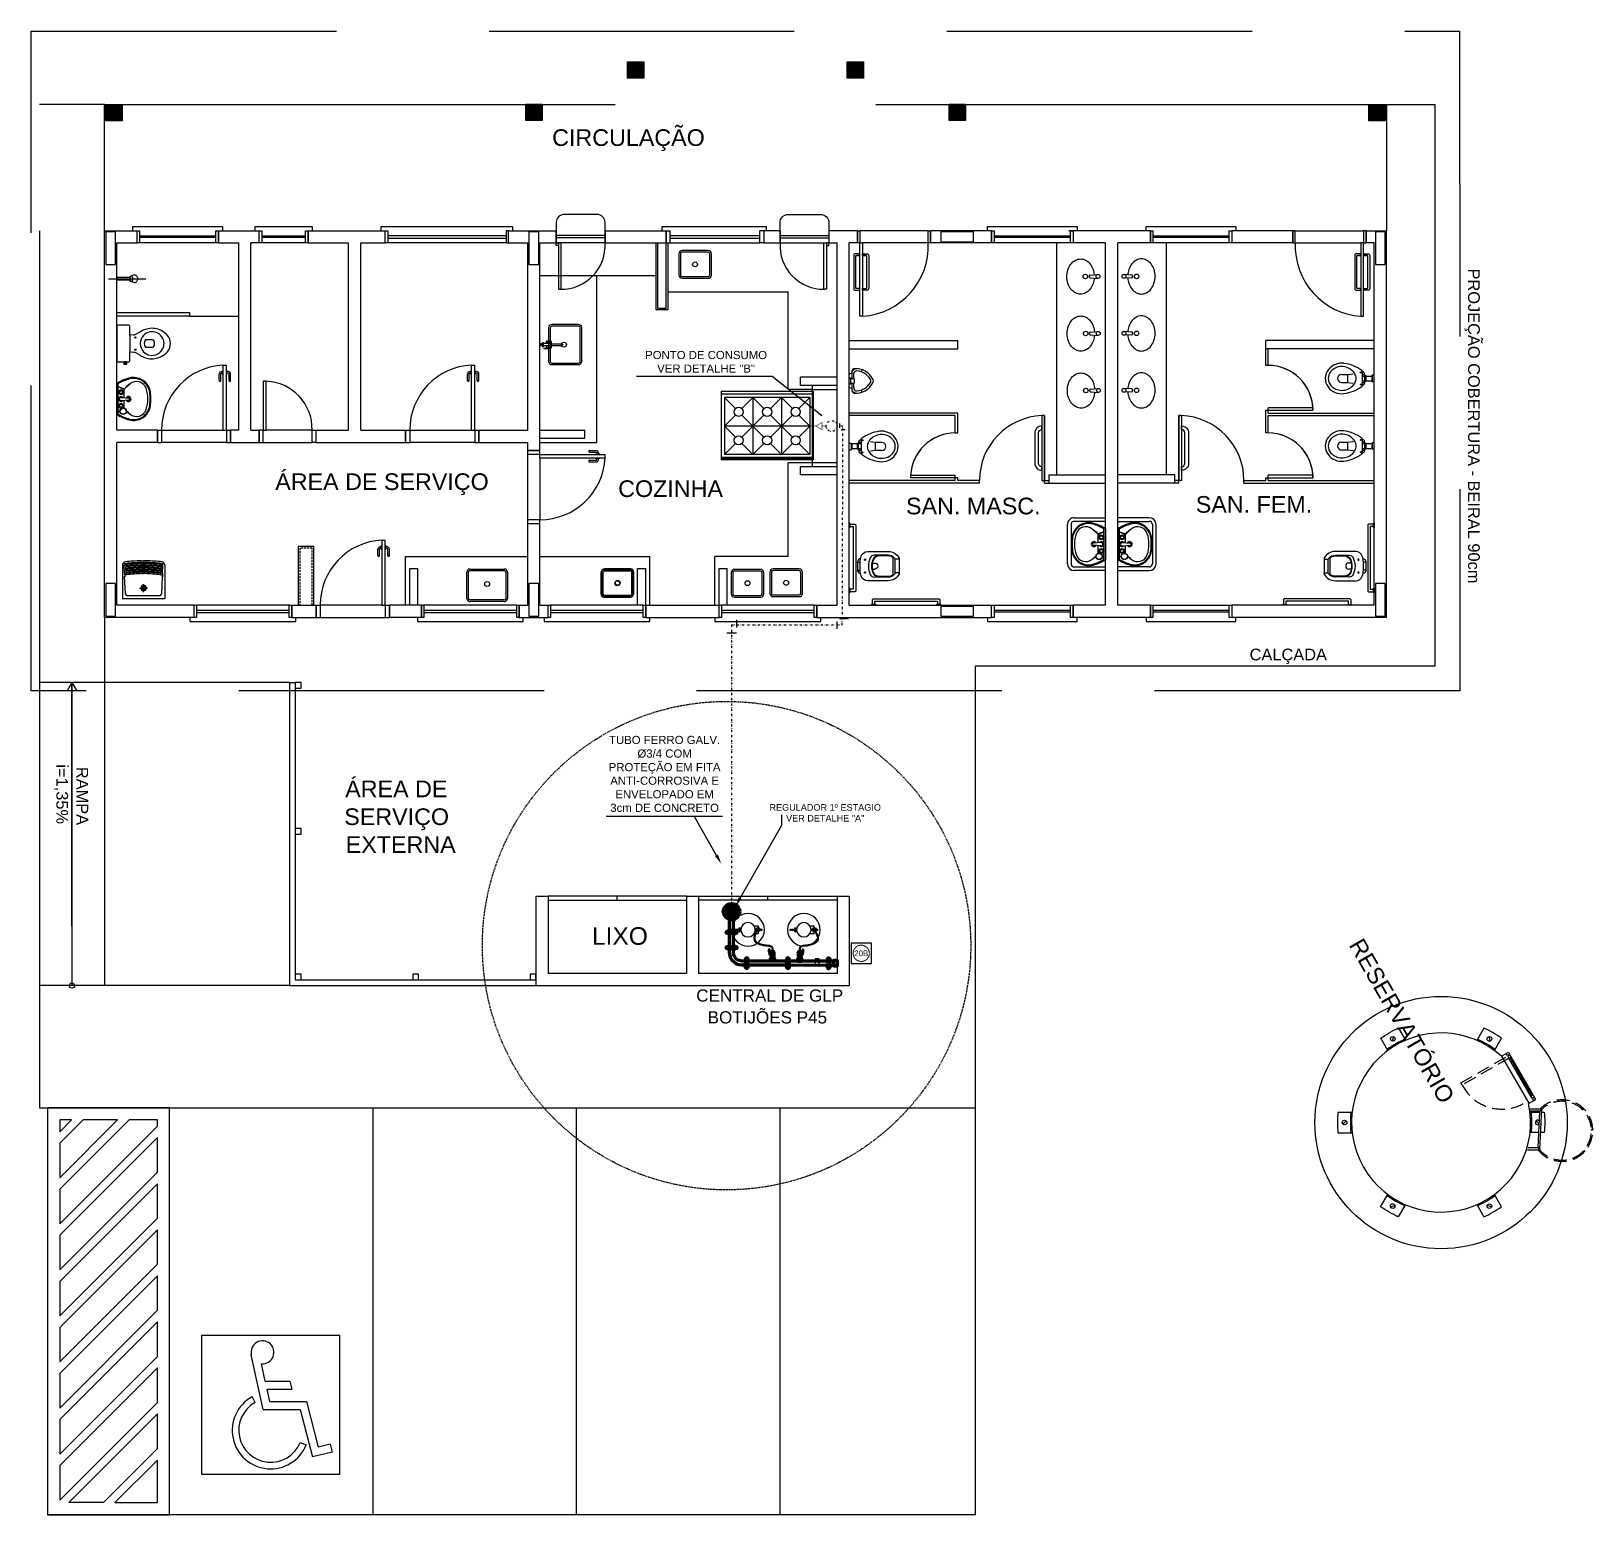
# Model space of a CAD drawing. Header units: millimetres. Extents: x 4161 to 13726, y 828 to 4470.
# Drawn here: x 4911 to 6830, y 1948 to 3770 of the extents above; entities that cross this region are included whole.
import ezdxf
from ezdxf.enums import TextEntityAlignment as Align

# ---------------------------------------------------------------- set-up
doc = ezdxf.new("R2010")
doc.units = ezdxf.units.MM
doc.header["$LTSCALE"] = 10
doc.set_wipeout_variables(frame=1)
for name, pattern in [('CONTINU', [0]), ('DASHDOT', [25.4, 12.7, -6.35, 0, -6.35]), ('DASHEDX2', [38.1, 25.4, -12.7]), ('DIVIDE2', [0.625, 0.25, -0.125, 0, -0.125, 0, -0.125]), ('HIDDEN', [9.525, 6.35, -3.175]), ('HIDDEN2', [0.1875, 0.125, -0.0625]), ('TRACEJADO_G', [0.375, 0.25, -0.125]), ('TRAÇO-2PTOS_P', [0.625, 0.25, -0.125, 0, -0.125, 0, -0.125])]:
    doc.linetypes.add(name, pattern=pattern)
for name, color, linetype in [('50-txt_t2', 1, 'Continuous'), ('A-BARRA', 2, 'Continuous'), ('A-COTAS', 1, 'Continuous'), ('A-JANEL', 1, 'Continuous'), ('A-PARED', 5, 'Continuous'), ('A-PAREDE', 5, 'Continuous'), ('A-PILAR_EIXO', 5, 'DASHDOT'), ('A-PISOS-CTEL', 2, 'TRACEJADO_G'), ('A-PISOS-NIVEL', 1, 'Continuous'), ('A-SOLEIRA', 1, 'Continuous'), ('A-WC', 1, 'Continuous'), ('AR-ALV', 2, 'Continuous'), ('AR-PRJ-COB', 251, 'HIDDEN2'), ('AR-TXT', 1, 'Continuous'), ('ARQ-ALV-CORTE', 5, 'Continuous'), ('ARQ-ALV-ENCOBERTA', 8, 'Continuous'), ('ARQ-ALV-VISTA1', 3, 'Continuous'), ('ARQ-ALV-VISTA2', 1, 'Continuous'), ('ARQ-BNC-VISTA', 1, 'Continuous'), ('ARQ-COB-PROJ', 8, 'TRAÇO-2PTOS_P'), ('ARQ-ESQ-CORTE', 3, 'Continuous'), ('ARQ-ESQ-VISTA1', 2, 'Continuous'), ('ARQ-ESQ-VISTA2', 1, 'Continuous'), ('ARQ-MOB-VISTA', 1, 'CONTINU'), ('ARQ-PIS-VISTA', 8, 'Continuous'), ('ARQ-TXT-1_050', 2, 'Continuous'), ('ARQ-TXT-1_075', 2, 'Continuous'), ('AUX_01', 1, 'Continuous'), ('AUX_02', 2, 'Continuous'), ('cabine', 1, 'Continuous'), ('cotas indicativas', 1, 'Continuous'), ('EST-MET-CORTE', 5, 'Continuous'), ('PAG', 1, 'Continuous'), ('PRES-AZUL', 164, 'Continuous'), ('tubulação', 5, 'DIVIDE2')]:
    doc.layers.add(name, color=color, linetype=linetype)
doc.layers.add('P', color=250, linetype='Continuous', lineweight=100)
doc.styles.add('ARIAL', font='arial.ttf', dxfattribs={"height": 0.2})
doc.styles.add('Arial2', font='arial.ttf')
doc.styles.add('ESC-50-A20', font='arial.ttf', dxfattribs={"height": 0.1})
doc.styles.add('T2', font='arial.ttf')

msp = doc.modelspace()

# ---------------------------------------------------------------- texts
at = {"layer": '50-txt_t2', "insert": (5689.53, 2904.44), "char_height": 10, "width": 140.3496, "attachment_point": 2, "style": 'T2'}
msp.add_mtext('TUBO FERRO GALV. Ø3/4 COM PROTEÇÃO EM FITA ANTI-CORROSIVA E ENVELOPADO EM 3cm DE CONCRETO', dxfattribs=at)
at = {"layer": 'AR-TXT', "style": 'ESC-50-A20'}
for s, p in [('CENTRAL DE GLP', (5728.43, 2578.02)), ('BOTIJÕES P45', (5742.42, 2551.2))]:
    msp.add_text(s, height=15, dxfattribs=at).set_placement(p)
at = {"layer": 'ARQ-ALV-CORTE', "color": 251, "insert": (5449.58, 3218.31), "char_height": 20.48, "attachment_point": 1, "rotation": 0.00553, "style": 'ESC-50-A20'}
msp.add_mtext_dynamic_manual_height_columns('\\pi182.91;COZINHA     ', width=4.4606, gutter_width=1, heights=[0], dxfattribs=at)
at = {"layer": 'ARQ-TXT-1_050', "color": 251, "char_height": 20.48, "attachment_point": 1, "style": 'ESC-50-A20'}
for s, width, insert, rotation in [('\\pi1.5415;CIRCULAÇÃO      ', 4.4606, (5549.8, 3649.53), 0.00553), ('\\pi1.1607;ÁREA DE SERVIÇO    ', 302.1036, (5209.99, 3226.91), 0.00553), ('SAN. MASC.      ', 196.223, (5986.12, 3197.02), 0.00553), ('SAN. FEM.      ', 214.6207, (6342.11, 3199.01), 0.00553), ('\\pi1.1607;ÁREA DE SERVIÇO \\P\\pi1.8014;EXTERNA       ', 167.1491, (5295.94, 2849.54), 0.00008), ('\\pi1.3469;RESERVATÓRIO       ', 4.4606, (6546.81, 2659.14), 299.97728)]:
    msp.add_mtext_dynamic_manual_height_columns(s, width=width, gutter_width=1, heights=[0], dxfattribs=dict(at, insert=insert, rotation=rotation))
at = {"layer": 'ARQ-TXT-1_075', "color": 251, "char_height": 14.4, "attachment_point": 1, "style": 'ESC-50-A20'}
for s, insert, width, rotation in [('PROJEÇÃO COBERTURA - BEIRAL 90cm', (6691.04, 3478.47), 435.5814, 270.00008), ('CALÇADA ', (6408.27, 3011.59), 88.0381, 0.00008)]:
    msp.add_mtext(s, dxfattribs=dict(at, insert=insert, width=width, rotation=rotation))
at = {"layer": 'ARQ-TXT-1_075', "color": 251, "char_height": 14.4, "attachment_point": 1, "rotation": 270.09124, "style": 'ESC-50-A20'}
for s, insert in [('i=1,35%', (4956.54, 2869.43)), ('\\pi-33.422;RAMPA', (4981.3, 2832.96))]:
    msp.add_mtext_dynamic_manual_height_columns(s, width=3.1431, gutter_width=0.5, heights=[0], dxfattribs=dict(at, insert=insert))
at = {"layer": 'ARQ-TXT-1_075', "color": 251}
note = msp.add_mtext_dynamic_manual_height_columns('\\pi26.215;{\\fVerdana|b0|i0|c0|p34;      \\fArial|b0|i0|c0|p34;\\H1.5x; LIXO\\P\\pi85;}', width=170, gutter_width=0, heights=[32.57, 0], dxfattribs=dict(at, insert=(5527.96, 2669.44), char_height=14.4, attachment_point=1, rotation=0.00008, style='ESC-50-A20'))
for column, words in zip(note.columns.linked_columns, ['\\pi59.849;{\\H1.5x;      }']):
    column.text = words
at = {"layer": 'cotas indicativas', "insert": (5886.83, 2820.6), "char_height": 8, "width": 136.5602, "attachment_point": 2, "style": 'Arial2', "bg_fill": 2}
msp.add_mtext('REGULADOR 1º ESTAGIO\\PVER DETALHE "A"', dxfattribs=at)

# ---------------------------------------------------------------- blocks, each defined once
blk = doc.blocks.new('Extintor')
at = {"layer": 'cabine', "linetype": 'DASHEDX2'}
blk.add_lwpolyline([(-250, -125), (0, -125), (0, 125), (-250, 125)], close=True, dxfattribs=at)
at = {"layer": 'cabine', "color": 1, "ltscale": 5, "const_width": 11.6}
blk.add_lwpolyline([(-225, 0, 1), (-25, 0, 1), (-225, 0, 1.12211)], format="xyb", dxfattribs=at)
at = {"layer": 'cabine', "color": 1, "ltscale": 5, "style": 'ARIAL'}
blk.add_text('20B', height=70, dxfattribs=at).set_placement((-125, 0), align=Align.MIDDLE_CENTER)
blk = doc.blocks.new('Paraplegico')
for p, q in [((134, 171.8), (119.2, 239.1)), ((136.5, 206.8), (131.9, 228.1)), ((136.5, 206.8), (167.2, 206.8)), ((138.7, 196.8), (169.4, 196.8)), ((142, 181.8), (138.7, 196.8)), ((169.4, 196.8), (167.2, 206.8)), ((124.1, 180.5), (120.3, 187.6)), ((142, 181.8), (186.9, 181.8)), ((186.9, 181.8), (201.5, 125.6)), ((134, 171.8), (179.2, 171.8)), ((179.2, 171.8), (194.3, 113.5)), ((179.3, 131.3), (186.7, 128.3)), ((218.8, 119.6), (194.3, 113.5)), ((216.3, 129.2), (201.5, 125.6)), ((216.3, 129.2), (218.8, 119.6))]:
    blk.add_line(p, q)
for centre, radius, start, end in [((133, 242.1), 14.1, 265.5481, 192.3635), ((143, 146.1), 47.2, 118.7728, 337.7713), ((143, 146.1), 39.2, 118.7728, 337.7713)]:
    blk.add_arc(centre, radius, start, end)
blk = doc.blocks.new('B190')
at = {"layer": 'cabine', "color": 252, "ltscale": 5}
for p, q in [((-316, 15), (-316, -15)), ((-207, 15), (-207, -15)), ((246, 99), (146, 99)), ((246, 15), (246, 99)), ((146, -99), (246, -99)), ((246, -99), (246, -15))]:
    blk.add_line(p, q, dxfattribs=at)
for points in [[(-336, -15), (-187, -15), (-187, 15), (-336, 15)], [(187, -15), (336, -15), (336, 15), (187, 15)]]:
    blk.add_lwpolyline(points, close=True, dxfattribs=at)
for points in [[(-170, 49), (-170, 50), (-220, 50), (-220, 15)], [(-220, -15), (-220, -50), (-170, -50), (-170, -49)]]:
    blk.add_lwpolyline(points, dxfattribs=at)
at = {"layer": 'cabine', "color": 5}
for radius in [400, 177]:
    blk.add_circle((0, 0), radius, dxfattribs=at)
blk = doc.blocks.new('A$C3CC64C6F')
for centre in [(91.9, 99.7), (160.9, 99.8)]:
    blk.add_circle(centre, 0.53)
for centre, start, end in [((91.9, 99.7), 136.3946, 111.8985), ((160.9, 99.8), 68.1015, 43.6054)]:
    blk.add_arc(centre, 2.5, start, end)
for points, knots in [([(91.5, 99.4), (91.3, 99.7), (91.1, 100), (90.4, 100.9), (90, 101.5), (89.2, 102.9), (88.8, 103.6), (87.9, 105.4), (87.5, 106.4), (86.9, 108.5), (86.7, 109.6), (86.8, 111.1), (86.9, 111.5), (87.1, 112.4), (87.2, 112.8), (87.8, 113.9), (88.3, 114.6), (89.6, 115.8), (90.3, 116.3), (92, 117.3), (92.9, 117.6), (94.8, 118.3), (95.8, 118.6), (97.7, 119.1), (98.5, 119.2), (100.1, 119.4), (100.9, 119.5), (102.8, 119.7), (103.9, 119.8), (105.7, 120.1), (106.4, 120.3), (107.4, 120.6), (107.8, 120.8), (108.3, 121.2), (108.6, 121.4), (108.8, 121.8), (108.9, 121.9), (109, 122.2), (109, 122.3), (109.2, 123), (109.2, 123.5), (109.2, 124.5), (109.2, 124.9), (109.2, 125.3)], [0, 0, 0, 0, 1.100972, 1.100972, 3.302915, 3.302915, 5.504859, 5.504859, 8.468843, 8.468843, 11.432828, 11.432828, 12.646241, 12.646241, 13.859655, 13.859655, 16.321878, 16.321878, 18.784101, 18.784101, 21.246325, 21.246325, 23.839444, 23.839444, 25.738586, 25.738586, 27.637728, 27.637728, 30.390903, 30.390903, 32.692071, 32.692071, 34.354684, 34.354684, 36.017297, 36.017297, 36.772955, 36.772955, 37.528614, 37.528614, 39.309106, 39.309106, 40.427009, 40.427009, 40.427009, 40.427009]), ([(92.4, 100), (91.8, 100.9), (89.4, 104.2), (85.2, 113.8), (98.1, 119.2), (110.3, 118.6), (110.3, 123.9), (110.3, 125.3)], [0, 0, 0, 0, 3.181369, 12.393404, 25.583687, 36.727616, 40.427009, 40.427009, 40.427009, 40.427009]), ([(160.4, 100.1), (161, 101), (163.3, 104.3), (167.6, 113.9), (154.6, 119.4), (142.5, 118.7), (142.5, 124.1), (142.5, 125.4)], [0, 0, 0, 0, 3.181369, 12.393404, 25.583687, 36.727616, 40.427009, 40.427009, 40.427009, 40.427009]), ([(161.3, 99.5), (161.5, 99.8), (161.7, 100.1), (162.3, 101), (162.8, 101.7), (163.6, 103), (164, 103.8), (164.9, 105.5), (165.3, 106.6), (165.9, 108.7), (166.1, 109.8), (166, 111.3), (165.9, 111.7), (165.7, 112.5), (165.6, 112.9), (165, 114.1), (164.5, 114.7), (163.2, 116), (162.4, 116.5), (160.8, 117.4), (159.9, 117.8), (158, 118.5), (157, 118.8), (155.1, 119.2), (154.3, 119.3), (152.7, 119.6), (151.9, 119.7), (150, 119.9), (148.9, 120), (147.1, 120.2), (146.4, 120.4), (145.4, 120.8), (145, 120.9), (144.5, 121.3), (144.2, 121.6), (144, 121.9), (143.9, 122), (143.8, 122.3), (143.8, 122.5), (143.6, 123.1), (143.6, 123.7), (143.6, 124.6), (143.6, 125), (143.6, 125.4)], [0, 0, 0, 0, 1.100972, 1.100972, 3.302915, 3.302915, 5.504859, 5.504859, 8.468843, 8.468843, 11.432828, 11.432828, 12.646241, 12.646241, 13.859655, 13.859655, 16.321878, 16.321878, 18.784101, 18.784101, 21.246325, 21.246325, 23.839444, 23.839444, 25.738586, 25.738586, 27.637728, 27.637728, 30.390903, 30.390903, 32.692071, 32.692071, 34.354684, 34.354684, 36.017297, 36.017297, 36.772955, 36.772955, 37.528614, 37.528614, 39.309106, 39.309106, 40.427009, 40.427009, 40.427009, 40.427009])]:
    blk.add_open_spline(points, degree=3, knots=knots)
at = {"layer": 'P', "color": 0, "linetype": 'Continuous'}
for points in [[(76.7, 143.5), (72, 143.5), (68.7, 143.2), (65.5, 142.1), (62.9, 140.3), (60.2, 137.9), (58.4, 135), (57.6, 132.1), (57, 128.5), (57, 123.5)], [(76.7, 138.5), (72, 138.5), (69.3, 137.9), (67, 137.4), (64.9, 135.6), (63.4, 133.5), (62.3, 131.2), (62, 128.5), (62, 123.5)], [(82, 143.5), (72, 143.5)], [(76.7, 141.2), (79.6, 141.2), (79.6, 145.9), (79, 147.1), (78.1, 147.6), (77, 147.1), (76.7, 145.9), (76.7, 141.2)], [(76.7, 144.4), (79.6, 144.4)], [(76.7, 140.6), (79.6, 140.6), (79.6, 135.9)], [(76.7, 135.9), (76.7, 140.6)], [(76.7, 137.4), (79.6, 137.4)], [(76.7, 135.9), (77, 134.7), (78.1, 134.1), (79, 134.7), (79.6, 135.9)], [(78.4, 145.9), (78.4, 146.5), (78.1, 146.5), (77.6, 146.5), (77.3, 145.9), (77.6, 145.6), (78.1, 145.6), (78.4, 145.6), (78.4, 145.9)], [(78.1, 145.6), (78.4, 145.9), (78.1, 146.5), (77.9, 146.5), (77.3, 145.9), (77.9, 145.6), (78.1, 145.6)], [(78.4, 135.9), (78.4, 135.3), (78.1, 135), (77.6, 135.3), (77.3, 135.9), (77.6, 136.2), (78.4, 136.2), (78.4, 135.9)], [(78.1, 136.2), (78.4, 135.9), (78.1, 135.3), (77.9, 135.3), (77.3, 135.9), (77.9, 136.2), (78.1, 136.2)], [(78.4, 145.9), (78.1, 146.5), (78.1, 146.5), (77.6, 146.5), (77.6, 145.6), (78.1, 145.6), (78.1, 145.6), (78.4, 145.9)], [(78.4, 135.9), (78.1, 135.3), (77.6, 135.3), (77.6, 135.9), (78.1, 136.2), (78.1, 135.9), (78.4, 135.9)], [(77.9, 145.6), (78.1, 145.6)], [(77.9, 136.2), (78.1, 136.2)], [(127.1, 143.5), (79.6, 143.5)], [(127.1, 138.5), (79.6, 138.5)], [(112.1, 138.2), (109.7, 138.5), (107.1, 138.2)], [(107.4, 137.9), (107.1, 138.2)], [(107.4, 136.5), (107.4, 136.5), (107.1, 136.5), (107.1, 136.2)], [(107.1, 136.2), (107.1, 135.3)], [(107.1, 135.3), (107.1, 135), (107.4, 135)], [(107.4, 136.5), (107.4, 137.9)], [(112.1, 136.5), (107.4, 136.5)], [(112.1, 135), (107.4, 135)], [(111, 134.7), (108.2, 134.4), (108.1, 134.3), (108.1, 134.3)], [(108.2, 134.7), (111, 135)], [(108.2, 135), (108.5, 134.9)], [(108.5, 134.9), (108.2, 134.7)], [(108.2, 134.7), (111, 134.7)], [(108.5, 134.7), (108.2, 134.7), (108.2, 134.4)], [(108.2, 134.7), (108.5, 134.7)], [(110.7, 135), (111, 135)], [(111, 135), (110.7, 134.9)], [(110.7, 134.9), (111, 134.7)], [(110.9, 134.7), (111, 134.7), (111, 134.4)], [(111, 134.7), (110.9, 134.7)], [(111.2, 134.3), (111.2, 134.3), (111, 134.4)], [(112.1, 138.2), (112.1, 137.9), (111.8, 137.9), (111.8, 136.5)], [(111.8, 136.5), (111.8, 136.5)], [(112.1, 136.2), (112.1, 136.5), (112.1, 136.5)], [(112.1, 136.2), (112.1, 135.3)], [(112.1, 135), (112.1, 135), (112.1, 135.3)], [(127.1, 141.2), (130, 141.2), (130, 145.9), (129.7, 147.1), (128.5, 147.6), (127.6, 147.1), (127.1, 145.9), (127.1, 141.2)], [(127.1, 144.4), (130, 144.4)], [(127.1, 140.6), (130, 140.6), (130, 135.9)], [(127.1, 135.9), (127.1, 140.6)], [(127.1, 137.4), (130, 137.4)], [(127.1, 135.9), (127.6, 134.7), (128.5, 134.1), (129.7, 134.7), (130, 135.9)], [(129.1, 145.9), (129.1, 146.5), (128.5, 146.5), (128.5, 146.5), (128.2, 145.9), (128.5, 145.6), (128.5, 145.6), (129.1, 145.6), (129.1, 145.9)], [(129.4, 145.9), (129.1, 146.5), (128.5, 146.5), (128.5, 146.5), (128.2, 145.9), (128.5, 145.6), (128.5, 145.6), (129.1, 145.6), (129.4, 145.9)], [(129.1, 145.6), (129.4, 145.9), (129.1, 146.5), (128.5, 146.5), (128.2, 145.9), (128.5, 145.6), (129.1, 145.6)], [(129.1, 135.9), (129.1, 135.3), (128.5, 135.3), (128.2, 135.9), (128.5, 135.9), (128.5, 136.2), (129.1, 135.9), (129.1, 135.9)], [(129.4, 135.9), (129.1, 135.3), (128.5, 135), (128.5, 135.3), (128.2, 135.9), (128.5, 136.2), (129.1, 136.2), (129.4, 135.9)], [(129.1, 136.2), (129.4, 135.9), (129.1, 135.3), (128.5, 135.3), (128.2, 135.9), (128.5, 136.2), (129.1, 136.2)], [(128.5, 145.6), (128.8, 145.6)], [(128.5, 136.2), (128.8, 136.2)], [(177.2, 143.7), (130, 143.5)], [(177.2, 138.7), (130, 138.5)], [(140.7, 138.4), (143.1, 138.7), (145.7, 138.4)], [(140.7, 138.4), (140.7, 138.1), (141, 138.1), (141, 136.6)], [(140.7, 136.6), (145.4, 136.6)], [(140.7, 136.3), (140.7, 136.6), (140.7, 136.6)], [(140.7, 136.3), (140.7, 135.4)], [(140.7, 135.1), (140.7, 135.1), (140.7, 135.4)], [(140.7, 135.1), (145.4, 135.1)], [(141, 136.6), (141, 136.6)], [(142.5, 134.3), (141.8, 134.4), (141.3, 134.3)], [(141.6, 134.4), (141.6, 134.4), (141.8, 134.6)], [(142.1, 135.1), (141.8, 135.1)], [(144.6, 134.9), (141.8, 135.1)], [(141.8, 135.1), (142.1, 135)], [(142.1, 135), (141.8, 134.9)], [(144.6, 134.9), (141.8, 134.9)], [(141.9, 134.9), (141.8, 134.9), (141.8, 134.6)], [(141.8, 134.9), (141.9, 134.9)], [(141.8, 134.9), (144.6, 134.6), (144.7, 134.4), (144.7, 134.4)], [(144.6, 134.4), (141.8, 134.4)], [(144, 134.3), (143.2, 134.4), (142.5, 134.3)], [(145.1, 134.3), (144.6, 134.4), (144, 134.3)], [(144.6, 135.1), (144.3, 135)], [(144.3, 135), (144.6, 134.9)], [(144.3, 134.9), (144.6, 134.9), (144.6, 134.6)], [(144.6, 134.9), (144.3, 134.9)], [(145.4, 138.1), (145.7, 138.4)], [(145.4, 136.6), (145.4, 138.1)], [(145.4, 136.6), (145.4, 136.6), (145.7, 136.6), (145.7, 136.3)], [(145.7, 135.4), (145.7, 135.1), (145.4, 135.1)], [(145.7, 136.3), (145.7, 135.4)], [(177.2, 141.3), (180.2, 141.3), (180.2, 146), (179.9, 147.2), (178.7, 147.8), (177.5, 147.2), (177.2, 146), (177.2, 141.3)], [(177.2, 144.6), (180.2, 144.6)], [(177.2, 140.7), (180.2, 140.7), (180.2, 136)], [(177.2, 136), (177.2, 140.7)], [(177.2, 137.5), (180.2, 137.5)], [(177.2, 136), (177.5, 134.9), (178.7, 134.3), (179.9, 134.9), (180.2, 136)], [(179, 146), (179, 146.6), (178.7, 146.6), (178.4, 146.6), (178.1, 146), (178.4, 145.7), (178.7, 145.7), (179, 145.7), (179, 146)], [(179, 145.7), (179, 146), (179, 146.6), (178.4, 146.6), (178.1, 146), (178.4, 145.7), (179, 145.7)], [(179, 136), (179, 135.4), (178.7, 135.1), (178.4, 135.4), (178.1, 136), (178.4, 136.3), (179, 136.3), (179, 136)], [(179, 136.3), (179, 136), (179, 135.4), (178.4, 135.4), (178.1, 136), (178.4, 136.3), (179, 136.3)], [(179, 146), (179, 146.6), (178.7, 146.6), (178.4, 146.6), (178.4, 145.7), (178.7, 145.7), (179, 145.7), (179, 146)], [(178.4, 145.7), (179, 145.7)], [(179, 136), (179, 135.4), (178.4, 135.4), (178.4, 136), (178.7, 136.3), (179, 136), (179, 136)], [(178.4, 136.3), (179, 136.3)], [(184.9, 143.7), (180.2, 143.7)], [(184.9, 138.7), (180.2, 138.7)], [(188.7, 144.6), (185.2, 144.6), (184.9, 144.3), (184.9, 137.8), (185.2, 137.8), (185.2, 137.5), (188.7, 137.5), (189, 137.8), (189, 144.6), (188.7, 144.6)], [(59.3, 120.6), (59.3, 123.5), (54.3, 123.5), (53.1, 122.9), (52.9, 122.1), (53.1, 120.9), (54.3, 120.6), (59.3, 120.6)], [(54.3, 122.4), (54, 122.4), (54, 122.1), (54, 121.8), (54.3, 121.5), (54.6, 121.8), (54.6, 122.4), (54.3, 122.4)], [(54.3, 122.4), (54, 122.4), (54, 122.1), (54, 121.5), (54.6, 121.5), (54.9, 122.1), (54.6, 122.4), (54.3, 122.4)], [(54.6, 122.1), (54.3, 122.4), (54, 122.1), (54, 121.8), (54.3, 121.5), (54.6, 121.8), (54.6, 122.1)], [(54.6, 121.8), (54.6, 122.1)], [(55.8, 120.6), (55.8, 123.5)], [(57, 120.6), (57, 104.5)], [(59.6, 120.6), (59.6, 123.5), (64.6, 123.5)], [(64.6, 120.6), (59.6, 120.6)], [(62, 120.6), (62, 104.5)], [(63.1, 120.6), (63.1, 123.5)], [(64.6, 122.4), (65.2, 122.4), (65.2, 121.5), (64.3, 121.5), (64, 122.1), (64.3, 122.4), (64.6, 122.4)], [(64.6, 122.4), (64.9, 122.4), (65.2, 122.1), (64.9, 121.8), (64.6, 121.5), (64.3, 121.8), (64.3, 122.4), (64.6, 122.4)], [(64.3, 122.1), (64.6, 122.4), (65.2, 122.1), (65.2, 121.8), (64.6, 121.5), (64.3, 121.8), (64.3, 122.1)], [(64.3, 121.8), (64.3, 122.1)], [(64.6, 120.6), (65.8, 120.9), (66.1, 122.1), (65.8, 122.9), (64.6, 123.5)], [(105.9, 127.1), (106.2, 127.6), (106.6, 127.8)], [(105.9, 127.1), (105.9, 124.4), (106.2, 124.4)], [(106.2, 127.1), (106.3, 127.5), (106.6, 127.6)], [(106.2, 127.1), (106.2, 124.4)], [(106.8, 130.1), (106.6, 130.1), (106.6, 129.7)], [(106.6, 130.1), (106.6, 130.1)], [(106.6, 129.7), (106.6, 129.7), (106.6, 130.1)], [(106.6, 130.1), (106.8, 130.1)], [(107.1, 129.7), (106.6, 129.7)], [(106.6, 129.7), (106.8, 129.7)], [(106.6, 127.8), (106.8, 127.8)], [(106.6, 127.6), (106.8, 127.6)], [(106.8, 130.3), (107.1, 130.3), (107.1, 130.1)], [(106.8, 130.1), (106.8, 130.3)], [(106.8, 129.7), (106.8, 130.1)], [(107.1, 129.7), (107.1, 130.1), (106.8, 130.1)], [(106.8, 129.6), (106.8, 130.1)], [(106.8, 129.6), (106.8, 129.7)], [(107.1, 129.6), (106.8, 129.6)], [(107.4, 128.2), (107.1, 127.8), (106.8, 127.6)], [(107.1, 128.2), (106.9, 127.9), (106.8, 127.8)], [(107.1, 130.4), (107.4, 130.4)], [(107.1, 128.7), (107.1, 130.4)], [(107.1, 129.6), (107.1, 130.1)], [(107.1, 129.7), (107.1, 129.6)], [(107.1, 129.3), (107.1, 128.2)], [(107.6, 130.1), (107.2, 130.1), (107.2, 129.7)], [(107.2, 129.7), (107.6, 129.7)], [(107.4, 130.1), (107.4, 131.2)], [(107.4, 130.1), (107.4, 131.2)], [(107.4, 131.2), (107.4, 131.2)], [(107.4, 130.3), (107.6, 130.3)], [(107.4, 129.3), (107.4, 129.7)], [(107.4, 129.3), (107.4, 129.7)], [(107.4, 129.6), (107.6, 129.6)], [(107.4, 129.3), (107.4, 129.3)], [(107.4, 129.3), (107.4, 128.2)], [(107.6, 134.1), (108.2, 134.3), (108.8, 134.1)], [(107.6, 133.7), (107.6, 134.1)], [(108.8, 133.7), (108.2, 133.5), (107.6, 133.7)], [(107.6, 132.1), (107.9, 132.1), (107.9, 132.2), (107.9, 132.1)], [(107.6, 132.1), (107.6, 131.8), (107.9, 131.8)], [(111.5, 131.8), (107.6, 131.8)], [(107.6, 130.4), (107.6, 131.8)], [(107.6, 129.4), (107.6, 130.4)], [(107.6, 130.4), (107.6, 130.3), (107.6, 130.3)], [(107.6, 130.1), (107.6, 130.1), (107.6, 130.1)], [(107.6, 129.7), (107.6, 129.7), (107.6, 129.6)], [(107.6, 129.6), (107.6, 129.4)], [(108.5, 128.1), (107.6, 128.1), (107.6, 129.4)], [(111.5, 128.1), (107.6, 128.1)], [(107.6, 128.1), (107.6, 127.8), (107.9, 127.8)], [(108.4, 132.1), (107.8, 132.1)], [(108.4, 131.8), (107.8, 131.8)], [(108.4, 127.8), (107.8, 127.8)], [(108.2, 132.2), (107.9, 132.2), (108.2, 132.2)], [(107.9, 131.8), (107.9, 132.1)], [(107.9, 132.1), (108.2, 132.1)], [(107.9, 129.9), (107.9, 131.8)], [(108.2, 131.8), (107.9, 131.8)], [(107.9, 128.1), (107.9, 129.9)], [(107.9, 127.8), (107.9, 128.1)], [(108.2, 127.8), (107.9, 127.8)], [(108.1, 133.5), (108.1, 133.5), (108.2, 133.5)], [(108.1, 132.8), (111.2, 132.8)], [(108.1, 132.2), (108.1, 132.8)], [(108.1, 129.9), (108.1, 131.8)], [(108.1, 128.1), (108.1, 129.9)], [(108.1, 127.1), (108.1, 127.8)], [(111.2, 127.1), (108.1, 127.1)], [(108.2, 134.3), (111, 134.3)], [(108.5, 133.1), (108.2, 133.2), (108.2, 133.5)], [(108.2, 133.5), (111, 133.5)], [(108.2, 133.5), (111, 133.2)], [(108.2, 133.2), (111, 133.1)], [(108.5, 132.9), (108.2, 133.1)], [(108.2, 133.1), (108.5, 133.1)], [(108.2, 133.1), (111, 132.9)], [(109.4, 132.8), (108.2, 132.9), (108.5, 132.8)], [(108.2, 132.9), (108.5, 132.9)], [(108.2, 131.8), (108.2, 132.2), (108.2, 132.1)], [(108.2, 132.1), (108.5, 132.1)], [(108.2, 129.9), (108.2, 131.8)], [(108.5, 131.8), (108.2, 131.8)], [(108.2, 128.1), (108.2, 129.9)], [(108.2, 128.1), (108.2, 127.8), (108.5, 127.8)], [(108.4, 129.9), (108.4, 131.8)], [(108.4, 128.1), (108.4, 129.9)], [(108.4, 127.1), (111, 127.1)], [(108.5, 131.8), (108.5, 132.1)], [(108.5, 129.9), (108.5, 131.8)], [(108.5, 129.9), (108.5, 131.8)], [(108.5, 128.1), (108.5, 129.9)], [(108.5, 128.1), (108.5, 129.9)], [(108.5, 127.8), (108.5, 128.1)], [(108.5, 125.3), (109.3, 125.3), (109.3, 126.5)], [(108.5, 125.3), (108.5, 126.5)], [(108.5, 126.5), (109.3, 126.5)], [(108.7, 131.8), (108.7, 132.8)], [(108.7, 128.1), (108.7, 127.1)], [(108.8, 134.1), (109.6, 134.3), (110.3, 134.1)], [(108.8, 133.7), (108.8, 134.1)], [(110.3, 133.7), (109.6, 133.5), (108.8, 133.7)], [(109, 127.1), (108.8, 126.9), (109, 126.9), (108.8, 126.8)], [(108.8, 127.1), (110.4, 127.1)], [(110.4, 126.8), (108.8, 126.9)], [(109, 126.8), (108.8, 126.8)], [(108.8, 126.8), (109, 126.8)], [(108.8, 126.8), (108.8, 126.6), (108.8, 126.6)], [(110.4, 126.6), (108.8, 126.8)], [(110.4, 126.8), (108.8, 126.8)], [(110.6, 126.6), (108.8, 126.6)], [(110.3, 127.1), (109, 127.1)], [(110.3, 125.3), (109, 125.3)], [(109.3, 126.5), (110, 126.5)], [(110, 125.3), (109.3, 125.3)], [(110.3, 127.1), (110.3, 126.9), (109.9, 127.1)], [(110.7, 125.3), (110, 125.3), (110, 126.5)], [(110, 126.5), (110.7, 126.5)], [(110.3, 134.1), (111, 134.3), (111.5, 134.1)], [(110.3, 133.7), (110.3, 134.1)], [(111.5, 133.7), (111, 133.5), (110.3, 133.7)], [(110.4, 126.8), (110.3, 126.9)], [(110.3, 126.8), (110.4, 126.8)], [(110.4, 126.8), (110.3, 126.8)], [(110.6, 126.6), (110.4, 126.6), (110.4, 126.8)], [(110.6, 131.8), (110.6, 132.8)], [(110.6, 128.1), (110.6, 127.1)], [(110.7, 133.1), (111, 133.1)], [(111, 132.9), (110.7, 133.1)], [(110.7, 132.8), (111, 132.9)], [(110.7, 131.8), (110.7, 132.1)], [(110.7, 132.1), (111, 132.1)], [(110.7, 130), (110.7, 131.8), (110.7, 130)], [(111, 131.8), (110.7, 131.8)], [(110.7, 128.1), (110.7, 130), (110.7, 128.1)], [(110.7, 128.1), (110.7, 127.8), (111, 127.8)], [(111.5, 128.1), (110.7, 128.1)], [(110.7, 125.3), (110.7, 126.5)], [(110.9, 133.1), (111, 133.2), (111, 133.5)], [(111, 133.1), (110.9, 133.1)], [(111.5, 132.1), (110.9, 132.1)], [(110.9, 130), (110.9, 131.8)], [(111.5, 131.8), (110.9, 131.8)], [(110.9, 128.1), (110.9, 130)], [(111.5, 127.8), (110.9, 127.8)], [(111, 133.5), (111.2, 133.5), (111.2, 133.5)], [(111, 132.2), (111, 131.8)], [(111, 132.1), (111, 132.2)], [(111.3, 132.2), (111, 132.2)], [(111.3, 132.2), (111, 132.2)], [(111, 132.1), (111.3, 132.1)], [(111, 132.1), (111.3, 132.1)], [(111, 130), (111, 131.8)], [(111.3, 131.8), (111, 131.8)], [(111, 128.1), (111, 130)], [(111, 127.8), (111, 128.1)], [(111.5, 128.1), (111.5, 127.8), (111, 127.8)], [(111.2, 132.2), (111.2, 132.8)], [(111.2, 130), (111.2, 131.8)], [(111.2, 128.1), (111.2, 130)], [(111.2, 127.1), (111.2, 127.8)], [(111.5, 132.1), (111.3, 132.1), (111.3, 132.2), (111.3, 132.1)], [(111.3, 131.8), (111.3, 132.1)], [(111.5, 132.1), (111.5, 131.8), (111.3, 131.8)], [(111.3, 130), (111.3, 131.8)], [(111.3, 128.1), (111.3, 130)], [(111.3, 127.8), (111.3, 128.1)], [(111.5, 133.7), (111.5, 134.1)], [(111.5, 128.1), (111.5, 131.8)], [(141.3, 133.8), (141.3, 134.3)], [(141.3, 133.8), (141.8, 133.7), (142.5, 133.8)], [(141.3, 132.2), (141.5, 132.2), (141.5, 132.4), (141.5, 132.2)], [(141.3, 132.2), (141.3, 131.9), (141.5, 131.9)], [(141.3, 132.2), (141.9, 132.2)], [(141.3, 131.9), (145.1, 131.9)], [(141.3, 131.9), (141.9, 131.9)], [(141.3, 128.2), (141.3, 131.9)], [(141.3, 128.2), (145.1, 128.2)], [(141.3, 128.2), (141.3, 127.9), (141.8, 127.9)], [(141.3, 128.2), (142.1, 128.2)], [(141.3, 127.9), (141.9, 127.9)], [(141.5, 132.4), (141.8, 132.4)], [(141.5, 132.4), (141.8, 132.4)], [(141.5, 131.9), (141.5, 132.2)], [(141.8, 132.2), (141.5, 132.2)], [(141.8, 132.2), (141.5, 132.2)], [(141.5, 130.1), (141.5, 131.9)], [(141.5, 131.9), (141.8, 131.9)], [(141.5, 128.2), (141.5, 130.1)], [(141.5, 127.9), (141.5, 128.2)], [(141.8, 133.7), (141.6, 133.7), (141.6, 133.7)], [(144.7, 132.9), (141.6, 132.9)], [(141.6, 132.4), (141.6, 132.9)], [(141.6, 130.1), (141.6, 131.9)], [(141.6, 128.2), (141.6, 130.1)], [(141.6, 127.2), (141.6, 127.9)], [(141.6, 127.2), (144.7, 127.2)], [(141.9, 133.2), (141.8, 133.4), (141.8, 133.7)], [(144.6, 133.7), (141.8, 133.7)], [(144.6, 133.7), (141.8, 133.4)], [(144.6, 133.4), (141.8, 133.2)], [(142.1, 133.2), (141.8, 133.2)], [(141.8, 133.2), (141.9, 133.2)], [(144.6, 133.2), (141.8, 133.1)], [(141.8, 133.1), (142.1, 133.2)], [(142.1, 132.9), (141.8, 133.1)], [(141.8, 132.4), (141.8, 131.9)], [(141.8, 132.2), (141.8, 132.4)], [(142.1, 132.2), (141.8, 132.2)], [(141.8, 130.1), (141.8, 131.9)], [(141.8, 131.9), (142.1, 131.9)], [(141.8, 128.2), (141.8, 130.1)], [(141.8, 127.9), (141.8, 128.2)], [(142.1, 128.2), (142.1, 127.9), (141.8, 127.9)], [(144.4, 127.2), (141.8, 127.2)], [(141.9, 130.1), (141.9, 131.9)], [(141.9, 128.2), (141.9, 130.1)], [(142.1, 131.9), (142.1, 132.2)], [(142.1, 130.1), (142.1, 131.9), (142.1, 130.1)], [(142.1, 128.2), (142.1, 130.1), (142.1, 128.2)], [(142.1, 125.4), (142.8, 125.4), (142.8, 126.6)], [(142.1, 125.4), (142.1, 126.6)], [(142.8, 126.6), (142.1, 126.6)], [(142.2, 131.9), (142.2, 132.9)], [(142.2, 128.2), (142.2, 127.2)], [(142.2, 126.8), (142.3, 126.8), (142.3, 126.9)], [(142.2, 126.8), (144, 126.8)], [(144, 127.2), (142.3, 127.2)], [(142.3, 126.9), (142.5, 127.1)], [(142.3, 126.9), (144, 127.1)], [(142.5, 126.9), (142.3, 126.9)], [(142.3, 126.9), (142.5, 126.9)], [(142.3, 126.8), (144, 126.9)], [(142.3, 126.9), (144, 126.9)], [(142.5, 133.8), (142.5, 134.3)], [(142.5, 133.8), (143.2, 133.7), (144, 133.8)], [(142.5, 127.2), (142.5, 127.1), (142.9, 127.2)], [(142.5, 127.2), (143.8, 127.2)], [(142.5, 125.4), (143.8, 125.4)], [(143.5, 126.6), (142.8, 126.6)], [(142.8, 125.4), (143.5, 125.4)], [(143.4, 132.9), (144.6, 133.1), (144.3, 132.9)], [(144.3, 125.4), (143.5, 125.4), (143.5, 126.6)], [(144.3, 126.6), (143.5, 126.6)], [(143.8, 127.2), (144, 127.1), (143.8, 127.1), (144, 126.9)], [(143.8, 126.9), (144, 126.9)], [(144, 126.9), (143.8, 126.9)], [(144, 133.8), (144, 134.3)], [(144, 133.8), (144.6, 133.7), (145.1, 133.8)], [(144, 126.9), (144, 126.8), (144, 126.8)], [(144.1, 131.9), (144.1, 132.9)], [(144.1, 128.2), (144.1, 127.2)], [(144.3, 133.2), (144.6, 133.4), (144.6, 133.7)], [(144.3, 133.1), (144.6, 133.2)], [(144.6, 133.2), (144.3, 133.2)], [(144.6, 133.1), (144.3, 133.1)], [(144.3, 131.9), (144.3, 132.2)], [(144.6, 132.2), (144.3, 132.2)], [(144.3, 130), (144.3, 131.9)], [(144.3, 130), (144.3, 131.9)], [(144.3, 131.9), (144.6, 131.9)], [(144.3, 128.2), (144.3, 130)], [(144.3, 128.2), (144.3, 130)], [(144.3, 128.2), (145.1, 128.2), (145.1, 129.6)], [(144.3, 127.9), (144.3, 128.2)], [(144.6, 128.2), (144.6, 127.9), (144.3, 127.9)], [(144.3, 125.4), (144.3, 126.6)], [(144.4, 132.2), (145, 132.2)], [(144.4, 130), (144.4, 131.9)], [(144.4, 131.9), (145, 131.9)], [(144.4, 128.2), (144.4, 130)], [(144.4, 127.9), (145, 127.9)], [(144.7, 133.7), (144.7, 133.7), (144.6, 133.7)], [(144.6, 131.9), (144.6, 132.4), (144.6, 132.2)], [(144.6, 132.4), (144.8, 132.4), (144.6, 132.4)], [(144.8, 132.2), (144.6, 132.2)], [(144.6, 130), (144.6, 131.9)], [(144.6, 131.9), (144.8, 131.9)], [(144.6, 128.2), (144.6, 130)], [(144.6, 127.9), (144.8, 127.9)], [(144.7, 132.4), (144.7, 132.9)], [(144.7, 130), (144.7, 131.9)], [(144.7, 128.2), (144.7, 130)], [(144.7, 127.2), (144.7, 127.9)], [(145.1, 132.2), (144.8, 132.2), (144.8, 132.4), (144.8, 132.2)], [(144.8, 131.9), (144.8, 132.2)], [(145.1, 132.2), (145.1, 131.9), (144.8, 131.9)], [(144.8, 130), (144.8, 131.9)], [(144.8, 128.2), (144.8, 130)], [(144.8, 127.9), (144.8, 128.2)], [(145.1, 128.2), (145.1, 127.9), (144.8, 127.9)], [(145.1, 133.8), (145.1, 134.3)], [(145.1, 130.6), (145.1, 131.9)], [(145.1, 129.6), (145.1, 130.6)], [(145.1, 130.6), (145.1, 130.4), (145.1, 130.4)], [(145.4, 130.4), (145.1, 130.4)], [(145.1, 130.3), (145.6, 130.3), (145.6, 129.9)], [(145.1, 130.3), (145.1, 130.3), (145.1, 130.3)], [(145.6, 129.9), (145.1, 129.9)], [(145.1, 129.9), (145.1, 129.9), (145.1, 129.7)], [(145.4, 129.7), (145.1, 129.7)], [(145.1, 129.7), (145.1, 129.6)], [(145.4, 130.3), (145.4, 131.3)], [(145.4, 130.3), (145.4, 131.3)], [(145.4, 131.3), (145.4, 131.3)], [(145.7, 130.6), (145.4, 130.6)], [(145.4, 129.4), (145.4, 129.9)], [(145.4, 129.4), (145.4, 129.9)], [(145.4, 129.4), (145.4, 129.4)], [(145.4, 129.4), (145.4, 128.4)], [(145.4, 128.4), (145.7, 127.9), (146, 127.8)], [(145.7, 128.8), (145.7, 130.6)], [(146, 130.4), (145.7, 130.4), (145.7, 130.3)], [(145.7, 129.9), (145.7, 130.3), (146, 130.3)], [(145.7, 129.7), (145.7, 130.3)], [(145.7, 129.9), (146.2, 129.9)], [(145.7, 129.9), (145.7, 129.7)], [(145.7, 129.7), (146, 129.7)], [(145.7, 129.4), (145.7, 128.4)], [(145.7, 128.4), (145.9, 128.1), (146, 127.9)], [(146, 130.3), (146, 130.4)], [(146, 129.9), (146, 130.3)], [(146, 130.3), (146.2, 130.3), (146.2, 129.9)], [(146.2, 130.3), (146, 130.3)], [(146, 129.7), (146, 130.3)], [(146.2, 129.9), (146, 129.9)], [(146, 129.7), (146, 129.9)], [(146.2, 127.9), (146, 127.9)], [(146.2, 127.8), (146, 127.8)], [(146.2, 130.3), (146.2, 130.3)], [(146.2, 129.9), (146.2, 129.9), (146.2, 130.3)], [(146.9, 127.2), (146.6, 127.8), (146.2, 127.9)], [(146.6, 127.2), (146.5, 127.6), (146.2, 127.8)], [(146.6, 127.2), (146.6, 124.6)], [(146.9, 127.2), (146.9, 124.6), (146.6, 124.6)], [(59.3, 101.5), (59.3, 104.5), (54.3, 104.5), (53.1, 104.2), (52.9, 103), (53.1, 102.1), (54.3, 101.5), (59.3, 101.5)], [(54.3, 103.6), (54, 103.6), (54, 103), (54, 103), (54.3, 102.7), (54.6, 103), (54.6, 103.6), (54.3, 103.6)], [(54.3, 103.6), (54, 103.6), (54, 103), (54.3, 102.7), (54.6, 103), (54.6, 103.6), (54.3, 103.6)], [(54.6, 103.6), (54.3, 103.6), (54, 103.6), (54, 103), (54.3, 102.7), (54.6, 103), (54.6, 103.6)], [(54.6, 103), (54.6, 103.3)], [(55.8, 101.5), (55.8, 104.5)], [(57, 101.5), (57, 87.4)], [(59.6, 101.5), (59.6, 104.5), (64.6, 104.5)], [(64.6, 101.5), (59.6, 101.5)], [(62, 101.5), (62, 87.4)], [(63.1, 101.5), (63.1, 104.5)], [(64.6, 103.6), (65.2, 103.6), (65.2, 103), (64.6, 102.7), (64.3, 103), (64, 103), (64.3, 103.6), (64.6, 103.6)], [(64.6, 103.6), (64.9, 103.6), (65.2, 103), (64.9, 103), (64.6, 102.7), (64.3, 103), (64.3, 103.6), (64.6, 103.6)], [(64.3, 103.6), (64.6, 103.6), (65.2, 103.6), (65.2, 103), (64.6, 102.7), (64.3, 103), (64.3, 103.6)], [(64.3, 103), (64.3, 103.3)], [(64.6, 101.5), (65.8, 102.1), (66.1, 103), (65.8, 104.2), (64.6, 104.5)], [(69.6, 77.7), (69, 80.1), (68.1, 82.4), (66.7, 84.8), (64.6, 86.2), (62.3, 87.1), (59.6, 87.7), (57, 87.1), (54.6, 86.2), (52.3, 84.8), (50.8, 82.4), (49.9, 80.1), (49.3, 77.7), (49.9, 75.1), (50.8, 72.7), (52.3, 70.6), (54.6, 68.9), (57, 68), (59.6, 67.7), (62.3, 68), (64.6, 68.9), (66.7, 70.6), (68.1, 72.7), (69, 75.1), (69.6, 77.7)], [(67.3, 77.7), (66.7, 80.1), (65.8, 82.1), (64, 83.9), (62, 84.8), (59.6, 85.4), (57, 84.8), (54.9, 83.9), (53.1, 82.1), (52.3, 80.1), (51.7, 77.7), (52.3, 75.4), (53.1, 73.3), (54.9, 71.2), (57, 70.4), (59.6, 70.1), (62, 70.4), (64, 71.2), (65.8, 73.3), (66.7, 75.4), (67.3, 77.7)], [(64.6, 77.7), (64, 79.5), (62.9, 80.9), (61.4, 82.1), (59.6, 82.4), (57.6, 82.1), (56.1, 80.9), (54.9, 79.5), (54.6, 77.7), (54.9, 75.6), (56.1, 74.2), (57.6, 73.3), (59.6, 72.7), (61.4, 73.3), (62.9, 74.2), (64, 75.6), (64.6, 77.7)], [(58.4, 79.5), (57.6, 77.7), (58.4, 75.9)], [(58.4, 79.5), (60.5, 79.5)], [(60.5, 79.5), (61.4, 77.7), (60.5, 75.9)], [(64.3, 76.5), (66.7, 77.7), (64.3, 78.9)], [(64.6, 76.5), (64.6, 78.6)], [(60.5, 75.9), (58.4, 75.9)]]:
    blk.add_lwpolyline(points, dxfattribs=at)
blk = doc.blocks.new('PONTO')
at = {"layer": 'tubulação', "color": 0, "const_width": 5}
for points in [[(0, -54), (0, 0)], [(33, -105), (-33, -105), (0, -49), (33, -105), (0, -105)], [(18, -28), (-18, -28)], [(0, -144), (0, -105)]]:
    blk.add_lwpolyline(points, dxfattribs=at)

# ---------------------------------------------------------------- hatches: boundary and pattern name
at = {"layer": 'A-COTAS'}
h = msp.add_hatch(color=253, dxfattribs=at)
h.set_gradient(color1=(173, 173, 173), color2=(173, 173, 173))
h.paths.add_polyline_path([(5664.1, 3732.44), (5664.09, 3712.44), (5644.09, 3712.44), (5644.1, 3732.44)])
h = msp.add_hatch(color=253, dxfattribs=at)
h.set_gradient(color1=(173, 173, 173), color2=(173, 173, 173))
h.paths.add_polyline_path([(5933.99, 3732.44), (5933.98, 3712.44), (5913.98, 3712.44), (5913.99, 3732.44)])
h = msp.add_hatch(color=251, dxfattribs=at)
h.set_gradient(color1=(173, 173, 173), color2=(173, 173, 173))
h.paths.add_polyline_path([(5022.91, 3659.94), (5002.91, 3659.95), (5002.92, 3679.95), (5022.92, 3679.94)])
h = msp.add_hatch(color=251, dxfattribs=at)
h.set_gradient(color1=(173, 173, 173), color2=(173, 173, 173))
h.paths.add_polyline_path([(5539.13, 3660.39), (5519.13, 3660.4), (5519.14, 3680.4), (5539.14, 3680.39)])
h = msp.add_hatch(color=253, dxfattribs=at)
h.set_gradient(color1=(173, 173, 173), color2=(173, 173, 173))
h.paths.add_polyline_path([(6059.13, 3660.19), (6039.13, 3660.19), (6039.14, 3680.19), (6059.14, 3680.19)])
h = msp.add_hatch(color=251, dxfattribs=at)
h.set_gradient(color1=(173, 173, 173), color2=(173, 173, 173))
h.paths.add_polyline_path([(6574.78, 3659.98), (6554.78, 3659.99), (6554.79, 3679.99), (6574.79, 3679.98)])

# ---------------------------------------------------------------- linework, layer by layer
at = {"color": 251}
for p, q in [((5228.81, 2969.95), (5228.81, 2597.75)), ((5228.81, 2969.95), (5235.81, 2969.95)), ((5235.81, 2969.95), (5235.81, 2604.75)), ((5716.36, 2707.75), (5546.36, 2707.75)), ((5631.36, 2702.75), (5631.36, 2707.75)), ((5731.36, 2707.75), (5901.36, 2707.75)), ((5816.36, 2702.75), (5816.36, 2707.75)), ((5546.36, 2702.75), (5716.36, 2702.75)), ((5901.36, 2702.75), (5731.36, 2702.75)), ((5228.81, 2597.75), (5531.36, 2597.75)), ((5235.81, 2604.75), (5531.36, 2604.75))]:
    msp.add_line(p, q, dxfattribs=at)
at = {"layer": 'A-BARRA', "color": 251}
for points in [[(6144.43, 3239.16, 0.4142136), (6152.93, 3230.66), (6152.93, 3230.66), (6152.93, 3235.16, -0.4142136), (6148.93, 3239.16), (6148.93, 3276.66, -0.4142136), (6152.93, 3280.66), (6152.93, 3285.16), (6152.93, 3285.16, 0.4142136), (6144.43, 3276.66)], [(6333.28, 3239.16, -0.4142136), (6324.78, 3230.66), (6324.78, 3230.66), (6324.78, 3235.16, 0.4142136), (6328.78, 3239.16), (6328.78, 3276.66, 0.4142136), (6324.78, 3280.66), (6324.78, 3285.16), (6324.78, 3285.16, -0.4142136), (6333.28, 3276.66)]]:
    msp.add_lwpolyline(points, format="xyb", close=True, dxfattribs=at)
at = {"layer": 'A-JANEL', "color": 251}
for p, q in [((6386.35, 3524.95), (6386.35, 3509.95)), ((5111.36, 3049.95), (5111.36, 3064.95)), ((6386.36, 3064.95), (6386.36, 3049.95))]:
    msp.add_line(p, q, dxfattribs=at)
at = {"layer": 'A-PARED', "color": 251}
for points in [[(5022.91, 3659.94), (5002.91, 3659.95), (5002.92, 3679.95), (5022.92, 3679.94)], [(5539.13, 3660.39), (5519.13, 3660.4), (5519.14, 3680.4), (5539.14, 3680.39)], [(6574.78, 3659.98), (6554.78, 3659.99), (6554.79, 3679.99), (6574.79, 3679.98)]]:
    msp.add_lwpolyline(points, close=True, dxfattribs=at)
at = {"layer": 'A-PAREDE', "color": 251}
for p, q in [((5001.36, 3049.95), (5001.35, 3524.95)), ((5001.35, 3524.95), (5041.35, 3524.95)), ((5141.35, 3524.95), (5191.49, 3524.95)), ((5141.35, 3509.95), (5141.35, 3524.95)), ((5191.49, 3509.95), (5191.49, 3524.95)), ((5251.49, 3524.95), (5346.35, 3524.95)), ((5251.49, 3509.95), (5251.49, 3524.95)), ((5346.35, 3509.95), (5346.35, 3524.95)), ((5497.73, 3509.95), (5497.73, 3524.95)), ((6016.35, 3509.95), (6016.35, 3524.95)), ((6091.35, 3524.95), (6016.35, 3524.95)), ((6091.35, 3524.95), (6091.35, 3509.95)), ((6461.35, 3524.95), (6386.35, 3524.95)), ((6386.35, 3524.95), (6386.35, 3509.95)), ((6461.35, 3509.95), (6461.35, 3524.95)), ((6461.35, 3509.95), (6461.35, 3524.95)), ((6551.35, 3524.95), (6576.35, 3524.95)), ((6551.35, 3509.95), (6551.35, 3524.95)), ((6551.35, 3509.95), (6551.35, 3524.95)), ((6576.36, 3049.95), (6576.35, 3524.95)), ((5141.35, 3509.95), (5166.35, 3509.95)), ((5166.36, 3279.95), (5166.35, 3509.95)), ((5191.49, 3509.95), (5181.35, 3509.95)), ((5181.36, 3279.95), (5181.35, 3509.95)), ((5251.49, 3509.95), (5301.35, 3509.95)), ((5301.36, 3279.95), (5301.35, 3509.95)), ((5316.36, 3279.95), (5316.35, 3509.95)), ((5316.35, 3509.95), (5346.35, 3509.95)), ((5497.73, 3509.95), (5521.35, 3509.95)), ((5521.36, 3279.95), (5521.35, 3509.95)), ((5536.36, 3254.95), (5536.35, 3509.95)), ((5901.36, 3064.95), (5901.35, 3509.95)), ((5916.36, 3064.95), (5916.35, 3509.95)), ((6091.35, 3509.95), (6016.35, 3509.95)), ((6231.36, 3064.95), (6231.35, 3509.95)), ((6246.36, 3064.95), (6246.35, 3509.95)), ((6461.35, 3509.95), (6386.35, 3509.95)), ((6561.35, 3509.95), (6551.35, 3509.95)), ((6561.35, 3509.95), (6551.35, 3509.95)), ((6561.36, 3064.95), (6561.35, 3509.95)), ((5544.48, 3386.53), (5544.48, 3389.07)), ((5544.48, 3388.47), (5550.48, 3388.46)), ((5544.48, 3388.07), (5550.48, 3388.06)), ((5544.48, 3381), (5544.48, 3383.53)), ((5544.48, 3382), (5550.48, 3382.01)), ((5544.48, 3381.6), (5550.48, 3381.61)), ((5550.48, 3386.53), (5550.48, 3389.06)), ((5550.48, 3381.01), (5550.48, 3383.53)), ((5016.36, 3064.95), (5016.35, 3264.95)), ((5156.36, 3264.95), (5191.36, 3264.95)), ((5191.36, 3264.95), (5191.36, 3279.95)), ((5191.36, 3264.95), (5191.36, 3274.95)), ((5261.36, 3264.95), (5261.36, 3279.95)), ((5261.36, 3279.95), (5301.36, 3279.95)), ((5261.36, 3264.95), (5261.36, 3279.95)), ((5261.36, 3264.95), (5261.36, 3279.95)), ((5261.36, 3264.95), (5371.36, 3264.95)), ((5111.36, 3064.95), (5016.36, 3064.95)), ((5111.36, 3049.95), (5111.36, 3064.95)), ((5916.36, 3064.95), (6091.36, 3064.95)), ((6091.36, 3049.95), (6091.36, 3064.95)), ((6561.36, 3064.95), (6386.36, 3064.95)), ((6386.36, 3064.95), (6386.36, 3049.95)), ((5111.36, 3049.95), (5001.36, 3049.95)), ((5876.39, 3049.95), (6091.36, 3049.95)), ((6576.36, 3049.95), (6386.36, 3049.95)), ((5716.36, 2612.75), (5546.36, 2612.75)), ((5901.36, 2612.75), (5731.36, 2612.75)), ((5531.36, 2597.75), (5916.36, 2597.75))]:
    msp.add_line(p, q, dxfattribs=at)
for points in [[(5664.1, 3732.44), (5664.09, 3712.44), (5644.09, 3712.44), (5644.1, 3732.44)], [(5933.99, 3732.44), (5933.98, 3712.44), (5913.98, 3712.44), (5913.99, 3732.44)], [(5014.85, 3483.45), (5014.85, 3523.45), (5002.85, 3523.45), (5002.85, 3483.45)], [(6028.85, 3511.45), (6068.85, 3511.45), (6068.85, 3523.45), (6028.85, 3523.45)], [(6574.79, 3483.45), (6574.79, 3523.45), (6562.79, 3523.45), (6562.79, 3483.45)], [(5547.47, 3380.51), (5547.47, 3380.01), (5541.47, 3380.01), (5541.47, 3380.51)], [(5014.86, 3051.45), (5014.86, 3091.45), (5002.86, 3091.45), (5002.86, 3051.45)], [(6574.86, 3051.45), (6574.86, 3091.45), (6562.86, 3091.45), (6562.86, 3051.45)], [(6028.86, 3051.45), (6068.86, 3051.45), (6068.86, 3063.45), (6028.86, 3063.45)]]:
    msp.add_lwpolyline(points, close=True, dxfattribs=at)
for points in [[(5551.47, 3410.03), (5583.47, 3410.03, -0.4142136), (5587.47, 3406.03), (5587.47, 3364.03, -0.4142136), (5583.47, 3360.03), (5551.47, 3360.03, -0.4142136), (5547.47, 3364.03), (5547.47, 3406.03, -0.4142136)], [(5551.47, 3408.03), (5583.47, 3408.03, -0.4142136), (5585.47, 3406.03), (5585.47, 3364.03, -0.4142136), (5583.47, 3362.03), (5551.47, 3362.03, -0.4142136), (5549.47, 3364.03), (5549.47, 3406.03, -0.4142136)]]:
    msp.add_lwpolyline(points, format="xyb", close=True, dxfattribs=at)
for points in [[(5536.49, 3386.06), (5536.36, 3385.92)], [(5536.36, 3385.92), (5536.36, 3385.76)], [(5536.36, 3385.76), (5536.36, 3384.13)], [(5536.49, 3384), (5536.36, 3384.13)], [(5536.41, 3385.98), (5538.61, 3385.98)], [(5536.41, 3384.08), (5538.61, 3384.08)], [(5538.71, 3386.06), (5536.49, 3386.06)], [(5536.49, 3386.06), (5536.49, 3384.08)], [(5538.71, 3384), (5536.49, 3384)], [(5538.61, 3386.06), (5538.61, 3384.08)], [(5538.61, 3384), (5538.61, 3384.08)], [(5538.71, 3386.53), (5538.71, 3383.53)], [(5539.47, 3386.53), (5538.71, 3386.53)], [(5539.47, 3383.53), (5538.71, 3383.53)], [(5539.47, 3387.73), (5540.51, 3387.73)], [(5539.47, 3387.73), (5539.47, 3382.33)], [(5539.47, 3382.33), (5540.51, 3382.33)], [(5540.67, 3382.49), (5540.67, 3387.57)], [(5550.48, 3386.53), (5540.67, 3386.53)], [(5550.48, 3383.53), (5540.67, 3383.53)], [(5550.48, 3386.53), (5550.48, 3383.53)], [(5550.48, 3386.06), (5563.36, 3386.06)], [(5550.48, 3384), (5563.36, 3384)], [(5564.39, 3385.16), (5564.39, 3385.03)]]:
    msp.add_lwpolyline(points, dxfattribs=at)
for points in [[(5540.51, 3387.73, -0.4142082), (5540.67, 3387.57)], [(5540.67, 3382.49, -0.4142116), (5540.51, 3382.33)], [(5563.36, 3386.06, -1), (5563.36, 3384)]]:
    msp.add_lwpolyline(points, format="xyb", dxfattribs=at)
msp.add_circle((5565.79, 3385.03), 3, dxfattribs=at)
for centre, start, end in [((5547.47, 3380.31), 71.00676, 108.85604), ((5547.47, 3389.76), 251.14412, 288.9934)]:
    msp.add_arc(centre, 9.25, start, end, dxfattribs=at)
at = {"layer": 'A-PILAR_EIXO', "color": 251}
msp.add_lwpolyline([(6059.13, 3660.19), (6039.13, 3660.19), (6039.14, 3680.19), (6059.14, 3680.19)], close=True, dxfattribs=at)
at = {"layer": 'A-PISOS-NIVEL', "color": 251}
for p, q in [((5001.35, 3679.95), (4921.35, 3679.95)), ((5001.35, 3679.95), (5628.85, 3679.95)), ((5001.35, 3524.95), (5001.35, 3679.95)), ((5948.85, 3679.95), (6576.35, 3679.95)), ((6576.35, 3679.95), (6576.35, 3524.95)), ((6576.35, 3679.95), (6636.35, 3679.95)), ((6636.36, 2989.95), (6636.35, 3679.95)), ((4921.35, 3524.98), (4921.36, 2447.75)), ((5001.36, 3049.95), (5001.36, 2597.75)), ((6636.36, 2989.95), (6071.36, 2989.95)), ((6071.36, 2447.75), (6071.36, 2989.95)), ((5001.36, 2969.95), (4921.36, 2969.95)), ((4961.36, 2969.95), (4961.36, 2597.75)), ((5228.81, 2969.95), (5001.36, 2969.95)), ((5228.81, 2597.75), (4921.36, 2597.75)), ((4921.36, 2447.75), (6071.36, 2447.75)), ((5331.36, 1947.75), (5331.36, 2447.75)), ((5581.36, 1947.75), (5581.36, 2447.75)), ((5831.36, 1947.75), (5831.36, 2447.75)), ((6071.36, 1947.75), (6071.36, 2447.75)), ((6071.36, 1947.75), (4931.36, 1947.75))]:
    msp.add_line(p, q, dxfattribs=at)
for points in [[(5242.81, 2969.95), (5235.81, 2969.95), (5235.81, 2962.95), (5242.81, 2962.95), (5242.81, 2969.95)], [(5242.81, 2790.85), (5235.81, 2790.85), (5235.81, 2783.85), (5242.81, 2783.85), (5242.81, 2790.85)], [(5242.81, 2611.75), (5235.81, 2611.75), (5235.81, 2604.75), (5242.81, 2604.75), (5242.81, 2611.75)], [(5387.08, 2611.75), (5380.08, 2611.75), (5380.08, 2604.75), (5387.08, 2604.75), (5387.08, 2611.75)], [(5531.36, 2611.75), (5524.36, 2611.75), (5524.36, 2604.75), (5531.36, 2604.75), (5531.36, 2611.75)]]:
    msp.add_lwpolyline(points, dxfattribs=at)
at = {"layer": 'A-SOLEIRA', "color": 251}
for p, q in [((5106.35, 3419.95), (5166.35, 3419.95)), ((5196.36, 3264.95), (5256.36, 3264.95)), ((5256.36, 3279.95), (5199.86, 3279.95)), ((5521.36, 3169.95), (5521.36, 3249.95)), ((5536.36, 3245.95), (5536.36, 3169.95))]:
    msp.add_line(p, q, dxfattribs=at)
msp.add_arc((5198.11, 3281.7), 58.28, 358.27927, 88.27927, dxfattribs=at)
at = {"layer": 'A-WC', "color": 251}
for p, q in [((6428.06, 3359.5), (6428.06, 3379.95)), ((6431.06, 3359.5), (6431.06, 3379.95)), ((6431.06, 3359.5), (6428.06, 3359.5)), ((6049.65, 3300.95), (5916.36, 3300.95)), ((6049.65, 3276.5), (6049.65, 3300.95)), ((6046.65, 3297.95), (5916.36, 3297.95)), ((6046.65, 3297.95), (5916.36, 3297.95)), ((6046.65, 3276.5), (6046.65, 3297.95)), ((6156.36, 3297.95), (6152.93, 3297.87)), ((6152.93, 3297.87), (6152.93, 3217.95)), ((6156.36, 3297.95), (6156.36, 3217.95)), ((6156.36, 3214.95), (6156.36, 3297.95)), ((6321.36, 3214.95), (6321.36, 3297.95)), ((6321.36, 3297.95), (6321.36, 3217.95)), ((6324.78, 3297.87), (6324.78, 3217.95)), ((6046.65, 3276.5), (6049.65, 3276.5)), ((5991.65, 3224.5), (6046.65, 3224.5)), ((6046.65, 3217.95), (6046.65, 3224.5)), ((6046.65, 3217.95), (6046.65, 3224.5)), ((6046.65, 3217.95), (5916.36, 3217.95)), ((6076.36, 3214.95), (5916.36, 3214.95)), ((6049.65, 3221.5), (5991.65, 3221.5)), ((6046.65, 3217.95), (6046.65, 3221.5)), ((6049.65, 3217.95), (6049.65, 3221.5)), ((6076.36, 3217.95), (6049.65, 3217.95)), ((6076.36, 3214.95), (6076.36, 3217.95)), ((6152.93, 3217.95), (6156.36, 3217.95)), ((6156.36, 3217.95), (6162.21, 3217.95)), ((6156.36, 3214.95), (6162.21, 3214.95)), ((6321.36, 3214.95), (6315.5, 3214.95)), ((6321.36, 3217.95), (6316.36, 3217.95)), ((6324.78, 3217.95), (6321.36, 3217.95)), ((6401.36, 3214.95), (6401.36, 3217.95)), ((6401.36, 3217.95), (6428.06, 3217.95)), ((6401.36, 3214.95), (6561.36, 3214.95))]:
    msp.add_line(p, q, dxfattribs=at)
for centre, start, end in [((6431.06, 3304.5), 0.00008, 90.00008), ((6046.65, 3221.5), 90.00008, 180.00008)]:
    msp.add_arc(centre, 55, start, end, dxfattribs=at)
at = {"layer": 'AR-ALV', "color": 251}
for p, q in [((5531.36, 2707.75), (5531.36, 2597.75)), ((5531.36, 2707.75), (5546.36, 2707.75)), ((5546.36, 2707.75), (5546.36, 2612.75)), ((5716.36, 2707.75), (5731.36, 2707.75)), ((5716.36, 2707.75), (5716.36, 2612.75)), ((5731.36, 2707.75), (5731.36, 2612.75)), ((5901.36, 2707.75), (5901.36, 2612.75)), ((5901.36, 2707.75), (5916.36, 2707.75)), ((5916.36, 2707.75), (5916.36, 2597.75))]:
    msp.add_line(p, q, dxfattribs=at)
at = {"layer": 'ARQ-ALV-CORTE', "color": 251}
for p, q in [((5497.73, 3524.95), (5556.35, 3524.95)), ((5556.35, 3509.95), (5556.35, 3524.95)), ((5556.35, 3509.95), (5556.35, 3524.95)), ((5616.35, 3519.03), (5556.35, 3519.03)), ((5616.35, 3516.03), (5556.35, 3516.03)), ((5616.35, 3524.95), (5691.35, 3524.95)), ((5616.37, 3524.67), (5616.37, 3509.67)), ((5616.37, 3509.67), (5616.37, 3524.67)), ((5691.35, 3524.95), (5696.35, 3524.95)), ((5691.35, 3524.95), (5691.35, 3509.95)), ((5691.35, 3509.95), (5691.35, 3524.95)), ((5696.35, 3509.95), (5696.35, 3524.95)), ((5806.35, 3509.95), (5806.35, 3524.95)), ((5811.35, 3524.95), (5806.35, 3524.95)), ((5831.35, 3524.95), (5811.35, 3524.95)), ((5811.35, 3524.95), (5811.35, 3509.95)), ((5831.35, 3524.95), (5831.35, 3509.95)), ((5831.35, 3519.03), (5891.35, 3519.03)), ((5831.35, 3516.03), (5891.35, 3516.03)), ((5926.35, 3524.95), (5891.35, 3524.95)), ((5891.35, 3524.95), (5891.35, 3509.95)), ((5926.35, 3509.95), (5926.35, 3524.95)), ((5926.35, 3524.95), (5926.35, 3509.95)), ((6013.35, 3524.95), (5929.35, 3524.95)), ((6016.35, 3524.95), (6016.35, 3509.95)), ((6091.35, 3524.95), (6091.35, 3509.95)), ((6551.35, 3524.95), (6551.35, 3509.95)), ((5536.35, 3509.95), (5556.35, 3509.95)), ((5616.35, 3509.95), (5556.35, 3509.95)), ((5616.37, 3509.95), (5691.35, 3509.95)), ((5811.35, 3509.95), (5806.35, 3509.95)), ((5811.35, 3509.95), (5831.35, 3509.95)), ((5831.35, 3509.95), (5891.35, 3509.95)), ((5891.35, 3509.95), (5901.35, 3509.95)), ((5926.35, 3509.95), (5916.35, 3509.95)), ((5926.35, 3509.95), (5916.35, 3509.95)), ((6013.35, 3509.95), (5932.85, 3509.95)), ((5606.36, 3264.95), (5606.35, 3469.95)), ((5856.36, 3334.95), (5856.36, 3344.95)), ((5759.19, 3327.53), (5759.16, 3243.53)), ((5871.89, 3327.48), (5759.19, 3327.53)), ((5871.89, 3323.98), (5759.19, 3324.03)), ((5763.04, 3320.02), (5763.01, 3250.02)), ((5763.04, 3320.02), (5776.57, 3306.48)), ((5868.04, 3319.98), (5763.04, 3320.02)), ((5784.49, 3306.48), (5798.04, 3320.01)), ((5798.04, 3320.01), (5798.01, 3250.01)), ((5798.04, 3320.01), (5811.57, 3306.46)), ((5833.04, 3320), (5819.49, 3306.46)), ((5833.04, 3320), (5833.01, 3250)), ((5846.57, 3306.45), (5833.04, 3320)), ((5871.36, 3329.95), (5841.36, 3329.95)), ((5868.04, 3319.98), (5854.49, 3306.45)), ((5868.04, 3319.98), (5868.01, 3249.98)), ((5871.36, 3234.95), (5871.36, 3334.95)), ((5871.89, 3327.48), (5871.86, 3243.48)), ((5763.02, 3285.02), (5776.57, 3298.56)), ((5776.56, 3271.48), (5763.02, 3285.02)), ((5868.02, 3284.98), (5763.02, 3285.02)), ((5811.57, 3298.54), (5784.48, 3271.48)), ((5784.49, 3298.56), (5811.56, 3271.46)), ((5846.57, 3298.53), (5819.48, 3271.46)), ((5819.49, 3298.54), (5846.56, 3271.45)), ((5854.48, 3271.45), (5868.02, 3284.98)), ((5868.02, 3284.98), (5854.49, 3298.53)), ((5536.36, 3279.95), (5591.36, 3279.95)), ((5536.36, 3269.95), (5591.36, 3269.95)), ((5536.36, 3264.95), (5606.36, 3264.95)), ((5591.36, 3269.95), (5591.36, 3279.95)), ((5776.55, 3263.56), (5763.01, 3250.02)), ((5798.01, 3250.01), (5784.47, 3263.56)), ((5811.55, 3263.54), (5798.01, 3250.01)), ((5819.47, 3263.54), (5833.01, 3250)), ((5833.01, 3250), (5846.55, 3263.53)), ((5854.47, 3263.53), (5868.01, 3249.98)), ((5536.36, 3249.95), (5521.36, 3249.95)), ((5536.36, 3249.95), (5536.36, 3254.95)), ((5536.36, 3249.95), (5616.36, 3249.95)), ((5536.36, 3245.95), (5536.36, 3249.95)), ((5536.36, 3245.95), (5616.36, 3245.95)), ((5871.86, 3246.48), (5759.16, 3246.53)), ((5871.86, 3245.08), (5759.16, 3245.13)), ((5871.86, 3243.48), (5759.16, 3243.53)), ((5868.01, 3249.98), (5763.01, 3250.02)), ((5841.36, 3124.95), (5841.36, 3239.95)), ((5871.36, 3239.95), (5841.36, 3239.95)), ((5856.36, 3224.95), (5856.36, 3234.95)), ((5901.36, 3234.95), (5856.36, 3234.95)), ((5901.36, 3224.95), (5856.36, 3224.95)), ((5901.36, 3239.95), (5871.36, 3239.95)), ((5901.36, 3234.95), (5871.36, 3234.95)), ((5656.36, 3109.95), (5666.36, 3109.95)), ((5656.36, 3064.95), (5656.36, 3109.95)), ((5666.36, 3064.95), (5666.36, 3109.95)), ((5671.36, 3064.95), (5671.36, 3124.95)), ((5666.39, 3064.95), (5756.36, 3064.95)), ((5666.39, 3049.95), (5666.39, 3064.95)), ((5666.39, 3049.95), (5666.39, 3064.95)), ((5876.39, 3064.95), (5901.36, 3064.95)), ((5666.39, 3049.95), (5756.36, 3049.95)), ((5698.36, 3049.95), (5740.86, 3049.95))]:
    msp.add_line(p, q, dxfattribs=at)
for points in [[(5616.35, 3509.95), (5616.35, 3534.95, 0.4142136), (5606.35, 3544.95), (5566.35, 3544.95, 0.4142136), (5556.35, 3534.95), (5556.35, 3509.95)], [(5831.35, 3509.95), (5831.35, 3534.95, -0.4142136), (5841.35, 3544.95), (5881.35, 3544.95, -0.4142136), (5891.35, 3534.95), (5891.35, 3509.95)], [(5929.35, 3494.58), (5925.35, 3494.58), (5929.35, 3494.58), (5929.35, 3496.74), (5924.35, 3496.74, 0.4142136), (5921.85, 3494.24), (5921.85, 3454.24, 0.4142136), (5924.35, 3451.74), (5929.35, 3451.74), (5929.35, 3453.9), (5925.35, 3453.9, -0.4142136), (5924.35, 3454.9), (5924.35, 3493.58, -0.4142136), (5925.35, 3494.58)], [(5932.85, 3494.58), (5936.85, 3494.58), (5932.85, 3494.58), (5932.85, 3496.74), (5937.85, 3496.74, -0.4142136), (5940.35, 3494.24), (5940.35, 3454.24, -0.4142136), (5937.85, 3451.74), (5932.85, 3451.74), (5932.85, 3453.9), (5936.85, 3453.9, 0.4142136), (5937.85, 3454.9), (5937.85, 3493.58, 0.4142136), (5936.85, 3494.58)], [(5916.36, 3159.95, 0.4142136), (5917.36, 3160.95), (5917.36, 3164.95, 0.4142136), (5916.36, 3165.95), (5916.36, 3159.95)], [(5944.86, 3065.95), (5944.86, 3071.45, -0.4142136), (5946.36, 3072.95), (6026.36, 3072.95, -0.4142136), (6027.86, 3071.45), (6027.86, 3065.95)], [(5949.36, 3064.95, 0.4142136), (5948.36, 3065.95), (5944.36, 3065.95, 0.4142136), (5943.36, 3064.95), (5949.36, 3064.95)], [(6029.36, 3064.95, 0.4142136), (6028.36, 3065.95), (6024.36, 3065.95, 0.4142136), (6023.36, 3064.95), (6029.36, 3064.95)]]:
    msp.add_lwpolyline(points, format="xyb", dxfattribs=at)
for points in [[(5534.85, 3483.45), (5534.85, 3523.45), (5522.85, 3523.45), (5522.85, 3483.45)], [(5929.35, 3509.95), (5926.35, 3509.95), (5926.35, 3524.95), (5929.35, 3524.95)], [(6016.35, 3509.95), (6013.35, 3509.95), (6013.35, 3524.95), (6016.35, 3524.95)], [(5932.85, 3419.95), (5929.35, 3419.95), (5929.35, 3509.95), (5932.85, 3509.95)], [(5666.39, 3049.95), (5663.39, 3049.95), (5663.39, 3064.95), (5666.39, 3064.95)]]:
    msp.add_lwpolyline(points, close=True, dxfattribs=at)
for points in [[(5559.35, 3509.95), (5559.35, 3506.95), (5556.35, 3506.95), (5556.35, 3509.95), (5559.35, 3509.95)], [(5559.35, 3509.95), (5559.35, 3452.95), (5562.35, 3452.95), (5562.35, 3509.95), (5559.35, 3509.95)], [(5888.35, 3509.95), (5888.35, 3506.95), (5891.35, 3506.95), (5891.35, 3509.95), (5888.35, 3509.95)], [(5947.86, 3065.95), (5947.86, 3069.95), (6024.86, 3069.95), (6024.86, 3065.95)]]:
    msp.add_lwpolyline(points, dxfattribs=at)
for points in [[(5611.36, 3104.83), (5611.36, 3078.83, 0.4142136), (5615.36, 3074.83), (5647.36, 3074.83, 0.4142136), (5651.36, 3078.83), (5651.36, 3104.83, 0.4142136), (5647.36, 3108.83), (5615.36, 3108.83, 0.4142136)], [(5611.8, 3105.47), (5611.79, 3079.47, 0.4142136), (5615.79, 3075.47), (5647.79, 3075.46, 0.4142136), (5651.79, 3079.45), (5651.8, 3105.45, 0.4142136), (5647.8, 3109.46), (5615.8, 3109.47, 0.4142136)], [(5613.36, 3104.83), (5613.36, 3078.83, 0.4142136), (5615.36, 3076.83), (5647.36, 3076.83, 0.4142136), (5649.36, 3078.83), (5649.36, 3104.83, 0.4142136), (5647.36, 3106.83), (5615.36, 3106.83, 0.4142136)], [(5613.8, 3105.47), (5613.79, 3079.47, 0.4142136), (5615.79, 3077.47), (5647.79, 3077.46, 0.4142136), (5649.79, 3079.45), (5649.8, 3105.45, 0.4142136), (5647.8, 3107.46), (5615.8, 3107.47, 0.4142136)]]:
    msp.add_lwpolyline(points, format="xyb", close=True, dxfattribs=at)
for centre, radius in [((5780.53, 3302.52), 5.6), ((5815.53, 3302.5), 5.6), ((5850.53, 3302.49), 5.6), ((5780.52, 3267.52), 5.6), ((5815.52, 3267.5), 5.6), ((5850.52, 3267.49), 5.6), ((5631.36, 3091.83), 3), ((5631.8, 3092.46), 3)]:
    msp.add_circle(centre, radius, dxfattribs=at)
for centre, radius, start, end in [((5562.6, 3506.79), 53.84, 269.20196, 3.36797), ((5927.07, 3506.12), 86.37, 273.84109, 2.53734)]:
    msp.add_arc(centre, radius, start, end, dxfattribs=at)
at = {"layer": 'ARQ-ALV-ENCOBERTA', "color": 251, "linetype": 'HIDDEN'}
for p, q in [((5901.36, 3344.95), (5856.36, 3344.95)), ((5901.36, 3334.95), (5856.36, 3334.95)), ((5901.36, 3329.69), (5871.36, 3329.69))]:
    msp.add_line(p, q, dxfattribs=at)
at = {"layer": 'ARQ-ALV-VISTA1', "color": 251, "ltscale": 0.1}
for p, q in [((6585, 2535.09), (6583.53, 2529.58)), ((6702.24, 2535.02), (6703.71, 2529.5)), ((6522.91, 2427.52), (6526.94, 2431.55)), ((6764.11, 2427.68), (6760.17, 2431.62)), ((6581.36, 2326.17), (6586.88, 2327.65)), ((6705.57, 2326.07), (6700.06, 2327.55))]:
    msp.add_line(p, q, dxfattribs=at)
for points in [[(6578.1, 2518.01), (6569.38, 2533.13, -0.0442039), (6591.03, 2545.62), (6599.75, 2530.5)], [(6709.13, 2517.92), (6717.86, 2533.04, 0.0442039), (6696.22, 2545.55), (6687.49, 2530.45)], [(6534.25, 2442.03), (6516.8, 2442.04, 0.0442039), (6516.79, 2417.04), (6534.26, 2417.03)], [(6766.94, 2442.1), (6770.32, 2442.1, -0.0442039), (6770.31, 2417.1), (6765.74, 2417.1)], [(6599.61, 2328.72), (6590.88, 2313.62, -0.0442039), (6569.23, 2326.13), (6577.97, 2341.25)], [(6687.33, 2328.64), (6696.05, 2313.52, 0.0442039), (6717.7, 2326.01), (6708.99, 2341.13)]]:
    msp.add_lwpolyline(points, format="xyb", dxfattribs=at)
for points in [[(6752.86, 2442.1), (6764.8, 2442.1)], [(6763.6, 2417.1), (6752.87, 2417.1)]]:
    msp.add_lwpolyline(points, dxfattribs=at)
for centre, radius in [((6643.59, 2429.48), 155), ((6584.26, 2532.33), 2.85), ((6702.97, 2532.26), 2.85), ((6524.92, 2429.53), 2.85), ((6584.12, 2326.91), 2.85), ((6702.82, 2326.81), 2.85)]:
    msp.add_circle(centre, radius, dxfattribs=at)
for centre, radius, start, end in [((6650.71, 2417.13), 125.83, 114.31388, 125.64069), ((6636.43, 2417.12), 125.83, 54.31388, 65.64069), ((6657.91, 2429.48), 125.83, 174.31388, 185.64069), ((6629.2, 2429.65), 125.83, 354.31388, 5.64069), ((6762.19, 2429.6), 2.85, 42.51377, 311.97194), ((6650.66, 2442.05), 125.83, 234.31388, 245.64069), ((6636.37, 2442), 125.83, 294.31388, 305.64069)]:
    msp.add_arc(centre, radius, start, end, dxfattribs=at)
at = {"layer": 'ARQ-ALV-VISTA2', "color": 251, "ltscale": 0.1}
for p, q in [((6191.35, 3524.95), (6186.35, 3524.95)), ((6286.35, 3524.95), (6191.35, 3524.95)), ((6191.35, 3524.95), (6191.35, 3509.95)), ((6191.35, 3524.95), (6191.35, 3509.95)), ((6191.35, 3524.95), (6191.35, 3509.95)), ((6286.35, 3524.95), (6286.35, 3509.95)), ((6286.35, 3524.95), (6286.35, 3509.95)), ((6231.35, 3509.95), (6191.35, 3509.95)), ((6286.35, 3509.95), (6246.35, 3509.95)), ((6211.46, 3467.89), (6211.45, 3469.61)), ((6212.19, 3470.41), (6221.95, 3471.21)), ((6212.21, 3467.1), (6221.98, 3466.41)), ((6263.67, 3470.52), (6253.9, 3471.28)), ((6263.67, 3467.21), (6253.9, 3466.48)), ((6264.41, 3468.01), (6264.41, 3469.73)), ((6211.77, 3397.89), (6211.76, 3399.61)), ((6212.5, 3400.41), (6222.26, 3401.21)), ((6212.51, 3397.1), (6222.29, 3396.41)), ((6263.67, 3400.52), (6253.9, 3401.28)), ((6263.67, 3397.21), (6253.9, 3396.48)), ((6264.41, 3398.01), (6264.41, 3399.73)), ((5916.36, 3389.95), (6049.65, 3389.95)), ((5916.36, 3379.95), (6049.65, 3379.95)), ((6049.65, 3379.95), (6049.65, 3389.95)), ((6561.36, 3389.95), (6428.06, 3389.95)), ((6428.06, 3379.95), (6428.06, 3389.95)), ((6561.36, 3379.95), (6428.06, 3379.95)), ((5916.38, 3357.98), (5916.36, 3357.98)), ((5916.36, 3344.2), (5918.23, 3344.2)), ((5920.11, 3349.82), (5917.29, 3348.98)), ((5918.23, 3336.7), (5918.23, 3344.2)), ((5918.23, 3343.26), (5921.73, 3343.26)), ((5920.11, 3343.26), (5920.11, 3353.2)), ((5921.86, 3343.26), (5921.86, 3348.94)), ((5922.73, 3338.64), (5922.73, 3342.26)), ((5931.36, 3354.51), (5931.36, 3351.55)), ((6521.21, 3348.33), (6529.06, 3348.33)), ((6521.21, 3338.6), (6529.06, 3338.6)), ((6529.06, 3348.33), (6535.25, 3349.09)), ((6529.06, 3338.6), (6529.06, 3348.33)), ((6529.06, 3338.6), (6535.25, 3337.85)), ((6535.25, 3349.09), (6535.42, 3349.32)), ((6546.75, 3352.03), (6546.75, 3352.34)), ((6546.75, 3352.03), (6546.75, 3334.9)), ((6546.75, 3348.44), (6549.45, 3348.44)), ((6546.75, 3346.46), (6549.45, 3346.46)), ((6546.75, 3340.47), (6549.45, 3340.47)), ((6546.75, 3338.49), (6549.45, 3338.49)), ((6549.45, 3346.46), (6549.45, 3349.71)), ((6549.45, 3346.46), (6549.96, 3346.46)), ((6549.45, 3340.47), (6549.45, 3337.23)), ((6549.45, 3340.47), (6549.96, 3340.47)), ((6549.96, 3340.48), (6549.96, 3346.45)), ((6551.36, 3346.46), (6558.36, 3346.46)), ((6551.36, 3340.48), (6551.36, 3346.45)), ((6551.36, 3340.47), (6558.36, 3340.47)), ((6558.36, 3346.77), (6558.36, 3340.17)), ((6558.86, 3346.97), (6558.56, 3346.97)), ((6558.86, 3339.97), (6558.56, 3339.97)), ((6558.86, 3347.27), (6558.86, 3346.97)), ((6558.86, 3346.97), (6558.86, 3339.97)), ((6558.86, 3339.97), (6558.86, 3339.67)), ((6561.36, 3347.47), (6559.06, 3347.47)), ((6561.36, 3339.47), (6559.06, 3339.47)), ((5916.36, 3336.7), (5918.23, 3336.7)), ((5920.11, 3331.07), (5917.29, 3331.92)), ((5918.23, 3337.64), (5921.73, 3337.64)), ((5920.11, 3327.7), (5920.11, 3337.64)), ((5921.86, 3331.95), (5921.86, 3337.64)), ((5931.36, 3329.2), (5931.36, 3326.39)), ((6212.08, 3327.89), (6212.07, 3329.61)), ((6212.8, 3330.41), (6222.57, 3331.21)), ((6212.82, 3327.1), (6222.6, 3326.41)), ((6263.67, 3330.52), (6253.9, 3331.28)), ((6263.67, 3327.21), (6253.9, 3326.48)), ((6264.41, 3328.01), (6264.41, 3329.73)), ((6535.25, 3337.85), (6535.42, 3337.62)), ((6546.75, 3334.9), (6546.75, 3334.6)), ((6428.06, 3276.5), (6428.06, 3304.5)), ((6428.06, 3304.5), (6486.06, 3304.5)), ((6431.06, 3300.95), (6431.06, 3307.5)), ((6431.06, 3300.95), (6431.06, 3307.5)), ((6486.06, 3307.5), (6431.06, 3307.5)), ((6431.06, 3300.95), (6431.06, 3304.5)), ((6431.06, 3300.95), (6561.36, 3300.95)), ((6486.06, 3307.5), (6486.06, 3304.5)), ((6321.36, 3297.95), (6324.36, 3297.95)), ((6324.36, 3297.95), (6321.36, 3297.95)), ((6324.36, 3297.95), (6324.36, 3297.89)), ((6431.06, 3297.95), (6561.36, 3297.95)), ((6431.06, 3297.95), (6561.36, 3297.95)), ((6431.06, 3276.5), (6431.06, 3297.95)), ((5916.36, 3263.96), (5918.66, 3263.96)), ((5918.86, 3263.76), (5918.86, 3263.46)), ((5918.86, 3263.46), (5918.86, 3256.46)), ((5918.86, 3263.46), (5919.16, 3263.46)), ((5919.36, 3263.26), (5919.36, 3256.66)), ((5926.36, 3262.96), (5919.36, 3262.96)), ((5926.36, 3256.98), (5926.36, 3262.95)), ((5928.26, 3262.96), (5927.75, 3262.96)), ((5927.75, 3256.98), (5927.75, 3262.95)), ((5928.26, 3262.96), (5928.26, 3266.2)), ((5930.96, 3264.94), (5928.26, 3264.94)), ((5930.96, 3262.96), (5928.26, 3262.96)), ((5930.96, 3268.53), (5930.96, 3268.84)), ((5930.96, 3268.53), (5930.96, 3251.4)), ((5942.46, 3265.59), (5942.29, 3265.82)), ((5948.65, 3264.83), (5942.46, 3265.59)), ((5956.5, 3264.83), (5948.65, 3264.83)), ((5948.65, 3255.1), (5948.65, 3264.83)), ((6431.06, 3276.5), (6428.06, 3276.5)), ((6521.21, 3265.33), (6529.06, 3265.33)), ((6529.06, 3265.33), (6535.25, 3266.09)), ((6529.06, 3255.6), (6529.06, 3265.33)), ((6535.25, 3266.09), (6535.42, 3266.32)), ((6546.75, 3269.03), (6546.75, 3269.34)), ((6546.75, 3269.03), (6546.75, 3251.9)), ((6546.75, 3265.44), (6549.45, 3265.44)), ((6546.75, 3263.46), (6549.45, 3263.46)), ((6549.45, 3263.46), (6549.45, 3266.71)), ((6549.45, 3263.46), (6549.96, 3263.46)), ((6549.96, 3257.48), (6549.96, 3263.45)), ((6551.36, 3263.46), (6558.36, 3263.46)), ((6551.36, 3257.48), (6551.36, 3263.45)), ((6558.36, 3263.77), (6558.36, 3257.17)), ((6558.86, 3263.97), (6558.56, 3263.97)), ((6558.86, 3264.27), (6558.86, 3263.97)), ((6558.86, 3263.97), (6558.86, 3256.97)), ((6561.36, 3264.47), (6559.06, 3264.47)), ((5916.36, 3255.96), (5918.66, 3255.96)), ((5918.86, 3256.46), (5918.86, 3256.16)), ((5918.86, 3256.46), (5919.16, 3256.46)), ((5926.36, 3256.97), (5919.36, 3256.97)), ((5928.26, 3256.97), (5927.75, 3256.97)), ((5930.96, 3256.97), (5928.26, 3256.97)), ((5928.26, 3256.97), (5928.26, 3253.72)), ((5930.96, 3254.99), (5928.26, 3254.99)), ((5930.96, 3251.4), (5930.96, 3251.1)), ((5942.46, 3254.34), (5942.29, 3254.11)), ((5948.65, 3255.1), (5942.46, 3254.34)), ((5956.5, 3255.1), (5948.65, 3255.1)), ((6521.21, 3255.6), (6529.06, 3255.6)), ((6529.06, 3255.6), (6535.25, 3254.85)), ((6535.25, 3254.85), (6535.42, 3254.62)), ((6546.75, 3257.47), (6549.45, 3257.47)), ((6546.75, 3255.49), (6549.45, 3255.49)), ((6546.75, 3251.9), (6546.75, 3251.6)), ((6549.45, 3257.47), (6549.45, 3254.23)), ((6549.45, 3257.47), (6549.96, 3257.47)), ((6551.36, 3257.47), (6558.36, 3257.47)), ((6558.86, 3256.97), (6558.56, 3256.97)), ((6558.86, 3256.97), (6558.86, 3256.67)), ((6561.36, 3256.47), (6559.06, 3256.47)), ((6162.21, 3224.95), (6231.36, 3224.95)), ((6162.21, 3214.95), (6162.21, 3224.95)), ((6316.36, 3224.95), (6246.36, 3224.95)), ((6316.36, 3214.95), (6316.36, 3224.95)), ((6431.06, 3217.95), (6431.06, 3224.5)), ((6431.06, 3217.95), (6431.06, 3224.5)), ((6486.06, 3224.5), (6431.06, 3224.5)), ((6486.06, 3224.5), (6486.06, 3221.5)), ((6161.36, 3214.95), (6231.36, 3214.95)), ((6316.36, 3214.95), (6246.36, 3214.95)), ((6428.06, 3221.5), (6486.06, 3221.5)), ((6428.06, 3217.95), (6428.06, 3221.5)), ((6431.06, 3217.95), (6431.06, 3221.5)), ((6431.06, 3217.95), (6561.36, 3217.95)), ((6192.86, 3172.45), (6231.36, 3172.45)), ((6231.36, 3167.95), (6192.86, 3167.95)), ((6284.86, 3172.45), (6246.36, 3172.45)), ((6246.36, 3167.95), (6284.86, 3167.95)), ((6184.36, 3115.95), (6184.36, 3163.95)), ((6188.86, 3163.95), (6188.86, 3115.95)), ((6229.36, 3155.2), (6221.69, 3152.48)), ((6229.36, 3155.1), (6222.12, 3151.54)), ((6222.12, 3141.57), (6222.12, 3151.54)), ((6229.36, 3121.24), (6229.36, 3158.61)), ((6231.36, 3158.83), (6231.36, 3121.02)), ((6246.36, 3158.83), (6246.36, 3121.02)), ((6248.36, 3121.24), (6248.36, 3158.61)), ((6248.36, 3155.2), (6256.02, 3152.48)), ((6248.36, 3155.1), (6255.6, 3151.54)), ((6255.6, 3141.57), (6255.6, 3151.54)), ((6288.86, 3163.95), (6288.86, 3115.95)), ((6293.36, 3115.95), (6293.36, 3163.95)), ((6225.75, 3141.88), (6216.24, 3141.08)), ((6225.75, 3137.93), (6216.24, 3138.74)), ((6222.12, 3128.73), (6222.12, 3138.24)), ((6251.96, 3141.88), (6261.47, 3141.08)), ((6251.96, 3137.93), (6261.47, 3138.74)), ((6255.6, 3128.73), (6255.6, 3138.24)), ((6192.86, 3111.95), (6231.36, 3111.95)), ((6228.59, 3125.12), (6227.26, 3125.78)), ((6228.01, 3125.12), (6227.33, 3125.37)), ((6229.36, 3125.12), (6227.35, 3125.12)), ((6229.36, 3124.72), (6227.35, 3124.72)), ((6284.86, 3111.95), (6246.36, 3111.95)), ((6248.36, 3125.12), (6250.36, 3125.12)), ((6248.36, 3124.72), (6250.36, 3124.72)), ((6249.12, 3125.12), (6250.45, 3125.78)), ((6249.7, 3125.12), (6250.38, 3125.37)), ((6231.36, 3107.45), (6192.86, 3107.45)), ((6246.36, 3107.45), (6284.86, 3107.45)), ((6231.36, 3064.95), (6191.36, 3064.95)), ((6191.36, 3049.95), (6191.36, 3064.95)), ((6286.36, 3064.95), (6246.36, 3064.95)), ((6286.36, 3049.95), (6286.36, 3064.95)), ((6286.36, 3064.95), (6286.36, 3049.95)), ((6286.36, 3049.95), (6286.36, 3064.95)), ((6286.36, 3049.95), (6191.36, 3049.95)), ((6767.13, 2445.99), (6752.35, 2445.99)), ((6764.87, 2443.49), (6752.83, 2443.49)), ((6762.7, 2398.49), (6764.87, 2443.49)), ((6764.72, 2395.99), (6767.13, 2445.99)), ((6762.7, 2398.49), (6750.41, 2398.49)), ((6749.79, 2395.99), (6764.72, 2395.99))]:
    msp.add_line(p, q, dxfattribs=at)
for points in [[(6191.35, 3509.95), (6188.35, 3509.95), (6188.35, 3524.95), (6191.35, 3524.95)], [(6289.35, 3509.95), (6286.35, 3509.95), (6286.35, 3524.95), (6289.35, 3524.95)], [(6191.36, 3049.95), (6188.36, 3049.95), (6188.36, 3064.95), (6191.36, 3064.95)], [(6289.36, 3049.95), (6286.36, 3049.95), (6286.36, 3064.95), (6289.36, 3064.95)]]:
    msp.add_lwpolyline(points, close=True, dxfattribs=at)
at = {"layer": 'ARQ-ALV-VISTA2', "color": 251}
for points in [[(6461.35, 3509.95), (6464.35, 3509.95), (6464.35, 3524.95), (6461.35, 3524.95)], [(6548.35, 3509.95), (6551.35, 3509.95), (6551.35, 3524.95), (6548.35, 3524.95)], [(6544.85, 3419.95), (6548.35, 3419.95), (6548.35, 3509.95), (6544.85, 3509.95)]]:
    msp.add_lwpolyline(points, close=True, dxfattribs=at)
at = {"layer": 'ARQ-ALV-VISTA2', "color": 251, "ltscale": 0.1}
for points in [[(6217.27, 3466.74, -0.059992), (6216.05, 3460.23, -0.0875309), (6212.5, 3453.42, -0.1055012), (6206.85, 3448.6, -0.123031), (6200.66, 3447.02, -0.123031), (6194.45, 3448.53, -0.1055012), (6188.74, 3453.28, -0.0875309), (6185.12, 3460.05, -0.0780202), (6183.73, 3468.54, -0.0780202), (6185.02, 3477.04, -0.0875309), (6188.57, 3483.85, -0.1055012), (6194.22, 3488.66, -0.123031), (6200.41, 3490.25, -0.123031), (6206.62, 3488.74, -0.1055012), (6212.32, 3483.99, -0.0875309), (6215.95, 3477.22, -0.0590243), (6217.24, 3470.82, -0.0780202)], [(6258.6, 3466.83, 0.059992), (6259.86, 3460.32, 0.0875309), (6263.43, 3453.53, 0.1055012), (6269.1, 3448.74, 0.123031), (6275.3, 3447.18, 0.123031), (6281.51, 3448.72, 0.1055012), (6287.19, 3453.5, 0.0875309), (6290.79, 3460.28, 0.0780202), (6292.13, 3468.78, 0.0780202), (6290.81, 3477.27, 0.0875309), (6287.23, 3484.07, 0.1055012), (6281.56, 3488.86, 0.123031), (6275.36, 3490.41, 0.123031), (6269.16, 3488.87, 0.1055012), (6263.47, 3484.1, 0.0875309), (6259.88, 3477.32, 0.0590243), (6258.61, 3470.92, 0.0780202)], [(6217.58, 3396.74, -0.059992), (6216.36, 3390.23, -0.0875309), (6212.81, 3383.42, -0.1055012), (6207.16, 3378.6, -0.123031), (6200.97, 3377.02, -0.123031), (6194.76, 3378.53, -0.1055012), (6189.05, 3383.28, -0.0875309), (6185.42, 3390.05, -0.0780202), (6184.04, 3398.54, -0.0780202), (6185.33, 3407.04, -0.0875309), (6188.87, 3413.85, -0.1055012), (6194.52, 3418.67, -0.123031), (6200.72, 3420.25, -0.123031), (6206.93, 3418.74, -0.1055012), (6212.63, 3413.99, -0.0875309), (6216.26, 3407.22, -0.0590243), (6217.55, 3400.83, -0.0780202)], [(6258.6, 3396.83, 0.059992), (6259.86, 3390.32, 0.0875309), (6263.43, 3383.53, 0.1055012), (6269.1, 3378.74, 0.123031), (6275.3, 3377.18, 0.123031), (6281.51, 3378.72, 0.1055012), (6287.19, 3383.5, 0.0875309), (6290.79, 3390.28, 0.0780202), (6292.13, 3398.78, 0.0780202), (6290.81, 3407.27, 0.0875309), (6287.23, 3414.07, 0.1055012), (6281.56, 3418.86, 0.123031), (6275.36, 3420.41, 0.123031), (6269.16, 3418.87, 0.1055012), (6263.47, 3414.1, 0.0875309), (6259.88, 3407.32, 0.0590243), (6258.61, 3400.92, 0.0780202)], [(6217.89, 3326.74, -0.059992), (6216.66, 3320.23, -0.0875309), (6213.12, 3313.42, -0.1055012), (6207.47, 3308.6, -0.123031), (6201.27, 3307.02, -0.123031), (6195.06, 3308.53, -0.1055012), (6189.36, 3313.28, -0.0875309), (6185.73, 3320.05, -0.0780202), (6184.35, 3328.54, -0.0780202), (6185.63, 3337.04, -0.0875309), (6189.18, 3343.85, -0.1055012), (6194.83, 3348.67, -0.123031), (6201.02, 3350.25, -0.123031), (6207.23, 3348.74, -0.1055012), (6212.94, 3343.99, -0.0875309), (6216.57, 3337.22, -0.0590243), (6217.86, 3330.83, -0.0780202)], [(6258.6, 3326.83, 0.059992), (6259.86, 3320.32, 0.0875309), (6263.43, 3313.53, 0.1055012), (6269.1, 3308.74, 0.123031), (6275.3, 3307.18, 0.123031), (6281.51, 3308.72, 0.1055012), (6287.19, 3313.5, 0.0875309), (6290.79, 3320.28, 0.0780202), (6292.13, 3328.78, 0.0780202), (6290.81, 3337.27, 0.0875309), (6287.23, 3344.07, 0.1055012), (6281.56, 3348.86, 0.123031), (6275.36, 3350.41, 0.123031), (6269.16, 3348.87, 0.1055012), (6263.47, 3344.1, 0.0875309), (6259.88, 3337.32, 0.0590243), (6258.61, 3330.92, 0.0780202)], [(6561.36, 3159.95, -0.4142136), (6560.36, 3160.95), (6560.36, 3164.95, -0.4142136), (6561.36, 3165.95), (6561.36, 3159.95)], [(6532.86, 3065.95), (6532.86, 3071.45, 0.4142136), (6531.36, 3072.95), (6451.36, 3072.95, 0.4142136), (6449.86, 3071.45), (6449.86, 3065.95)], [(6448.36, 3064.95, -0.4142136), (6449.36, 3065.95), (6453.36, 3065.95, -0.4142136), (6454.36, 3064.95), (6448.36, 3064.95)], [(6528.36, 3064.95, -0.4142136), (6529.36, 3065.95), (6533.36, 3065.95, -0.4142136), (6534.36, 3064.95), (6528.36, 3064.95)]]:
    msp.add_lwpolyline(points, format="xyb", dxfattribs=at)
for points in [[(5256.36, 3064.95), (5258.36, 3064.95), (5258.36, 3136.95), (5239.36, 3136.95), (5239.36, 3064.95)], [(6529.86, 3065.95), (6529.86, 3069.95), (6452.86, 3069.95), (6452.86, 3065.95)]]:
    msp.add_lwpolyline(points, dxfattribs=at)
for centre, radius in [((6206.49, 3468.67), 2.78), ((6221.97, 3468.81), 2.4), ((6253.9, 3468.88), 2.4), ((6269.37, 3468.81), 2.78), ((6206.8, 3398.67), 2.78), ((6222.27, 3398.81), 2.4), ((6253.9, 3398.88), 2.4), ((6269.37, 3398.81), 2.78), ((6544.94, 3350.97), 0.682), ((6207.11, 3328.67), 2.78), ((6222.58, 3328.81), 2.4), ((6253.9, 3328.88), 2.4), ((6269.37, 3328.81), 2.78), ((6544.94, 3335.97), 0.682), ((5932.77, 3267.47), 0.682), ((6544.94, 3267.97), 0.682), ((5932.77, 3252.47), 0.682), ((6544.94, 3252.97), 0.682), ((6226.11, 3148.32), 3), ((6226.11, 3148.32), 2), ((6251.61, 3148.32), 3), ((6251.61, 3148.32), 2), ((6223.36, 3124.92), 4), ((6223.36, 3124.92), 3.7), ((6226.11, 3131.52), 3), ((6226.11, 3131.52), 2), ((6251.61, 3131.52), 3), ((6251.61, 3131.52), 2), ((6254.36, 3124.92), 4), ((6254.36, 3124.92), 3.7)]:
    msp.add_circle(centre, radius, dxfattribs=at)
for centre, radius, start, end in [((6212.25, 3469.61), 0.8, 94.68375, 180.33019), ((6212.26, 3467.9), 0.8, 180.33019, 265.97664), ((6263.61, 3469.73), 0.8, 359.92238, 85.56882), ((6263.61, 3468.01), 0.8, 274.27593, 359.92238), ((6212.56, 3399.61), 0.8, 94.68375, 180.33019), ((6212.57, 3397.9), 0.8, 180.33019, 265.97664), ((6263.61, 3399.73), 0.8, 359.92238, 85.56882), ((6263.61, 3398.01), 0.8, 274.27593, 359.92238), ((6521.4, 3341.42), 20.81, 82.31962, 140.89794), ((6521.7, 3339.42), 18.66, 32.67994, 125.74863), ((6517.72, 3314.1), 48.37, 53.75781, 82.31962), ((5917.67, 3347.72), 1.31, 106.69932, 180.00008), ((5925.61, 3348.94), 6.56, 86.13089, 147.05889), ((5922.36, 3353.2), 2.25, 90.00008, 180.00008), ((5921.73, 3342.26), 1, 0.00008, 90.00008), ((5921.73, 3338.64), 1, 270.00008, 0.00008), ((5925.61, 3348.94), 3.75, 86.13089, 180.00008), ((5924.48, 3332.14), 23.4, 25.00238, 95.20022), ((5924.48, 3348.75), 23.4, 264.79994, 334.99778), ((5924.48, 3332.14), 20.59, 29.55405, 86.13089), ((5924.48, 3348.75), 20.59, 273.86927, 330.44611), ((5939.13, 3340.45), 3.75, 330.44611, 29.55405), ((5942.29, 3340.45), 3.75, 334.99778, 25.00238), ((6518.67, 3343.47), 17.4, 140.47675, 216.88819), ((6518.03, 3343.47), 13.17, 138.67015, 180.00008), ((6518.03, 3343.47), 13.17, 180.00008, 221.33001), ((6520.09, 3341.65), 15.92, 125.74863, 138.67015), ((6521.21, 3343.47), 4.86, 90.00008, 270.00008), ((6528, 3343.47), 11.17, 0.00008, 32.67994), ((6528, 3343.47), 11.17, 327.32022, 0.00008), ((6545.84, 3352.34), 0.909, 0.00008, 58.98262), ((6520.92, 3311.92), 47.71, 53.83964, 57.21824), ((6548.54, 3349.71), 0.909, 0.00008, 53.83964), ((6550.66, 3346.45), 0.697, 0.00008, 180.00008), ((6550.66, 3340.48), 0.697, 180.00008, 0.00008), ((6558.56, 3346.77), 0.2, 90.00008, 180.00008), ((6558.56, 3340.17), 0.2, 180.00008, 270.00008), ((6559.06, 3347.27), 0.2, 90.00008, 180.00008), ((6559.06, 3339.67), 0.2, 180.00008, 270.00008), ((5917.67, 3333.17), 1.31, 180.00008, 253.30084), ((5925.61, 3331.95), 6.56, 212.94127, 273.86927), ((5922.36, 3327.7), 2.25, 180.00008, 270.00008), ((5925.61, 3331.95), 3.75, 180.00008, 273.86927), ((6212.87, 3329.61), 0.8, 94.68375, 180.33019), ((6212.88, 3327.9), 0.8, 180.33019, 265.97664), ((6263.61, 3329.73), 0.8, 359.92238, 85.56882), ((6263.61, 3328.01), 0.8, 274.27593, 359.92238), ((6521.4, 3345.51), 20.81, 216.88819, 277.68054), ((6520.09, 3345.28), 15.92, 221.33001, 234.25153), ((6521.7, 3347.51), 18.66, 234.25153, 327.32022), ((6517.72, 3372.82), 48.37, 277.68054, 306.34552), ((6545.84, 3334.59), 0.909, 306.33589, 0.00008), ((6520.92, 3375.01), 47.71, 302.78192, 306.16052), ((6548.54, 3337.23), 0.909, 306.16052, 0.00008), ((5918.66, 3263.76), 0.2, 0.00008, 90.00008), ((5919.16, 3263.26), 0.2, 0.00008, 90.00008), ((5927.05, 3262.95), 0.697, 0.00008, 180.00008), ((5929.17, 3266.2), 0.909, 126.16052, 180.00008), ((5956.79, 3228.42), 47.71, 122.78192, 126.16052), ((5931.87, 3268.84), 0.909, 121.01754, 180.00008), ((5959.99, 3230.6), 48.37, 97.68054, 126.24235), ((5949.71, 3259.96), 11.17, 147.32022, 180.00008), ((5956.01, 3255.92), 18.66, 54.25153, 147.32022), ((5956.31, 3257.91), 20.81, 39.10222, 97.68054), ((5956.5, 3259.96), 4.86, 270.00008, 90.00008), ((5957.62, 3258.15), 15.92, 41.33001, 54.25153), ((5959.68, 3259.96), 13.17, 0.00008, 41.33001), ((5959.04, 3259.96), 17.4, 323.11197, 39.52341), ((6431.06, 3221.5), 55, 0.00008, 90.00008), ((6431.06, 3221.5), 55, 3.12686, 90.00008), ((6518.67, 3260.47), 17.4, 140.47675, 216.88819), ((6518.03, 3260.47), 13.17, 138.67015, 180.00008), ((6521.4, 3258.42), 20.81, 82.31962, 140.89794), ((6520.09, 3258.65), 15.92, 125.74863, 138.67015), ((6521.7, 3256.42), 18.66, 32.67994, 125.74863), ((6521.21, 3260.47), 4.86, 90.00008, 270.00008), ((6517.72, 3231.1), 48.37, 53.75781, 82.31962), ((6528, 3260.47), 11.17, 0.00008, 32.67994), ((6545.84, 3269.34), 0.909, 0.00008, 58.98262), ((6520.92, 3228.92), 47.71, 53.83964, 57.21824), ((6548.54, 3266.71), 0.909, 0.00008, 53.83964), ((6550.66, 3263.45), 0.697, 0.00008, 180.00008), ((6558.56, 3263.77), 0.2, 90.00008, 180.00008), ((6559.06, 3264.27), 0.2, 90.00008, 180.00008), ((5918.66, 3256.16), 0.2, 270.00008, 0.00008), ((5919.16, 3256.66), 0.2, 270.00008, 0.00008), ((5927.05, 3256.98), 0.697, 180.00008, 0.00008), ((5929.17, 3253.72), 0.909, 180.00008, 233.83964), ((5956.79, 3291.51), 47.71, 233.83964, 237.21824), ((5931.87, 3251.09), 0.909, 180.00008, 233.66427), ((5959.99, 3289.32), 48.37, 233.65464, 262.31962), ((5949.71, 3259.96), 11.17, 180.00008, 212.67994), ((5956.01, 3264.01), 18.66, 212.67994, 305.74863), ((5956.31, 3262.01), 20.81, 262.31962, 323.11197), ((5957.62, 3261.78), 15.92, 305.74863, 318.67015), ((5959.68, 3259.96), 13.17, 318.67015, 0.00008), ((6521.4, 3262.51), 20.81, 216.88819, 277.68054), ((6518.03, 3260.47), 13.17, 180.00008, 221.33001), ((6520.09, 3262.28), 15.92, 221.33001, 234.25153), ((6521.7, 3264.51), 18.66, 234.25153, 327.32022), ((6517.72, 3289.82), 48.37, 277.68054, 306.34552), ((6528, 3260.47), 11.17, 327.32022, 0.00008), ((6545.84, 3251.59), 0.909, 306.33589, 0.00008), ((6520.92, 3292.01), 47.71, 302.78192, 306.16052), ((6548.54, 3254.23), 0.909, 306.16052, 0.00008), ((6550.66, 3257.48), 0.697, 180.00008, 0.00008), ((6558.56, 3257.17), 0.2, 180.00008, 270.00008), ((6559.06, 3256.67), 0.2, 180.00008, 270.00008), ((6192.86, 3163.95), 8.5, 90.00008, 180.00008), ((6192.86, 3163.95), 4, 90.00008, 180.00008), ((6210.76, 3145.36), 21.02, 74.88861, 171.8747), ((6202.75, 3115.69), 51.76, 56.45017, 74.88861), ((6274.96, 3115.69), 51.76, 105.11155, 123.54999), ((6266.95, 3145.36), 21.02, 8.12546, 105.11155), ((6284.86, 3163.95), 8.5, 0.00008, 90.00008), ((6284.86, 3163.95), 4, 0.00008, 90.00008), ((6248.86, 3139.92), 59.5, 171.8747, 180.00008), ((6248.86, 3139.92), 58.66, 172.11502, 180.00008), ((6210.51, 3145.24), 19.95, 75.2818, 172.11502), ((6235.56, 3139.92), 42.42, 162.41308, 180.00008), ((6206.87, 3149.02), 12.33, 49.44037, 162.41308), ((5824.15, 2611.8), 671.89, 53.83483, 54.44037), ((5778, 2647.93), 671.89, 48.6724, 49.44037), ((6202.75, 3115.69), 50.5, 58.2073, 75.2818), ((6219.83, 3153.12), 1.37, 351.72902, 53.83483), ((6220.86, 3151.54), 1.26, 0.00008, 48.6724), ((6274.96, 3115.69), 50.5, 104.71836, 121.79286), ((6256.86, 3151.54), 1.26, 131.32776, 180.00008), ((6699.71, 2647.93), 671.89, 130.55979, 131.32776), ((6257.88, 3153.12), 1.37, 126.16533, 188.27114), ((6653.56, 2611.8), 671.89, 125.55979, 126.16533), ((6267.2, 3145.24), 19.95, 7.88514, 104.71836), ((6270.84, 3149.02), 12.33, 17.58708, 130.55979), ((6242.16, 3139.92), 42.42, 0.00008, 17.58708), ((6228.86, 3139.92), 58.66, 0.00008, 7.88514), ((6228.86, 3139.92), 59.5, 0.00008, 8.12546), ((6248.86, 3139.92), 59.5, 180.00008, 188.12546), ((6210.76, 3134.49), 21.02, 188.12546, 285.11155), ((6248.86, 3139.92), 58.66, 180.00008, 187.88514), ((6210.51, 3134.61), 19.95, 187.88514, 284.71836), ((6235.56, 3139.92), 42.42, 180.00008, 197.58708), ((6216.87, 3139.92), 3.15, 27.23284, 332.05129), ((6216.87, 3139.92), 2.1, 39.70914, 319.07454), ((6216.34, 3139.91), 1.18, 94.81249, 265.18767), ((6226.11, 3139.92), 3, 218.80439, 141.19577), ((6226.08, 3139.91), 2, 260.37526, 99.6249), ((6251.61, 3139.92), 3, 38.80439, 321.19577), ((6251.63, 3139.91), 2, 80.37526, 279.6249), ((6260.85, 3139.92), 3.15, 207.94887, 152.76732), ((6260.85, 3139.92), 2.1, 220.92562, 140.29102), ((6261.37, 3139.91), 1.18, 274.81249, 85.18767), ((6266.95, 3134.49), 21.02, 254.88861, 351.8747), ((6267.2, 3134.61), 19.95, 255.2818, 352.11502), ((6242.16, 3139.92), 42.42, 342.41308, 0.00008), ((6228.86, 3139.92), 58.66, 352.11502, 0.00008), ((6228.86, 3139.92), 59.5, 351.8747, 0.00008), ((6192.86, 3115.95), 8.5, 180.00008, 270.00008), ((6192.86, 3115.95), 4, 180.00008, 270.00008), ((6206.87, 3130.83), 12.33, 197.58708, 310.55979), ((5778, 3631.92), 671.89, 310.55979, 311.066), ((5824.15, 3668.05), 671.89, 305.55979, 306.03049), ((6202.75, 3164.16), 50.5, 284.71836, 301.79286), ((6202.75, 3164.16), 51.76, 285.11155, 303.54999), ((6274.96, 3164.16), 51.76, 236.45017, 254.88861), ((6274.96, 3164.16), 50.5, 238.2073, 255.2818), ((6699.71, 3631.92), 671.89, 228.93416, 229.44037), ((6653.56, 3668.05), 671.89, 233.96967, 234.44037), ((6270.84, 3130.83), 12.33, 229.44037, 342.41308), ((6284.86, 3115.95), 4, 270.00008, 0.00008), ((6284.86, 3115.95), 8.5, 270.00008, 0.00008), ((6643.54, 2429.57), 110.02, 47.64201, 12.19509)]:
    msp.add_arc(centre, radius, start, end, dxfattribs=at)
at = {"layer": 'ARQ-BNC-VISTA', "color": 251}
for p, q in [((6464.35, 3524.95), (6548.35, 3524.95)), ((6171.36, 3224.95), (6171.35, 3509.95)), ((6306.36, 3224.95), (6306.35, 3509.95)), ((6464.35, 3509.95), (6544.85, 3509.95)), ((5536.35, 3469.95), (5679.35, 3469.95)), ((5693.35, 3449.95), (5841.35, 3449.95)), ((5841.36, 3329.95), (5841.35, 3449.95)), ((5901.36, 3334.95), (5871.36, 3334.95)), ((5023.37, 3114.14), (5023.37, 3072.97)), ((5025.97, 3104.19), (5025.54, 3114)), ((5046.03, 3119.59), (5049.38, 3119.59)), ((5046.26, 3117.58), (5049.38, 3117.58)), ((5046.42, 3116.1), (5049.37, 3116.1)), ((5046.6, 3114.45), (5049.37, 3114.45)), ((5046.72, 3113.42), (5049.37, 3113.42)), ((5046.9, 3111.75), (5049.37, 3111.75)), ((5047.01, 3110.75), (5049.37, 3110.75)), ((5047.19, 3109.11), (5049.37, 3109.11)), ((5047.3, 3108.12), (5049.37, 3108.12)), ((5052.71, 3119.59), (5049.36, 3119.59)), ((5052.48, 3117.58), (5049.36, 3117.58)), ((5052.32, 3116.1), (5049.37, 3116.1)), ((5052.14, 3114.45), (5049.37, 3114.45)), ((5052.02, 3113.42), (5049.37, 3113.42)), ((5051.84, 3111.75), (5049.37, 3111.75)), ((5051.73, 3110.75), (5049.37, 3110.75)), ((5051.55, 3109.11), (5049.37, 3109.11)), ((5051.44, 3108.12), (5049.37, 3108.12)), ((5072.77, 3104.19), (5073.2, 3114)), ((5075.37, 3114.14), (5075.37, 3072.97)), ((5371.36, 3124.95), (5521.36, 3124.95)), ((5536.36, 3124.95), (5671.36, 3124.95)), ((5025.97, 3104.19), (5026.16, 3099.8)), ((5027.04, 3079.49), (5026.15, 3100.07)), ((5028.73, 3102.45), (5028.2, 3102.41)), ((5047.48, 3106.48), (5049.37, 3106.48)), ((5047.61, 3105.35), (5049.37, 3105.35)), ((5047.79, 3103.7), (5049.37, 3103.7)), ((5051.26, 3106.48), (5049.37, 3106.48)), ((5051.13, 3105.35), (5049.37, 3105.35)), ((5050.95, 3103.7), (5049.37, 3103.7)), ((5049.37, 3081.09), (5049.37, 3090.91)), ((5070.01, 3102.45), (5070.54, 3102.41)), ((5071.7, 3079.49), (5072.59, 3100.07)), ((5072.77, 3104.19), (5072.58, 3099.8)), ((5075.37, 3072.97), (5023.37, 3072.97)), ((5068.7, 3076.63), (5030.04, 3076.63)), ((5044.46, 3086), (5049.37, 3086)), ((5054.28, 3086), (5049.37, 3086))]:
    msp.add_line(p, q, dxfattribs=at)
for centre, radius, start, end in [((5027.67, 3114.1), 4.3, 102.59165, 180.54679), ((5027.79, 3114.1), 2.25, 94.64958, 182.49162), ((5078.28, 2493.19), 627.23, 92.94732, 94.71429), ((5027.75, 3114.03), 0.825, 91.57277, 277.72639), ((5027.88, 3111.33), 0.847, 85.74587, 283.55329), ((5028, 3108.67), 0.855, 79.12, 290.17916), ((5078.28, 2493.19), 625.21, 92.93644, 94.64958), ((5078.28, 2493.19), 623.72, 92.92836, 94.64958), ((5078.28, 2493.19), 622.07, 92.91937, 94.64958), ((5078.28, 2493.19), 621.03, 92.91365, 94.64958), ((5078.28, 2493.19), 619.36, 92.90445, 94.64958), ((5078.28, 2493.19), 618.36, 92.89893, 94.64958), ((5078.28, 2493.19), 616.71, 92.88978, 94.64958), ((5078.28, 2493.19), 615.71, 92.88422, 94.64958), ((5020.46, 2493.19), 615.71, 85.35058, 87.11594), ((5020.46, 2493.19), 616.71, 85.35058, 87.11038), ((5020.46, 2493.19), 618.36, 85.35058, 87.10123), ((5020.46, 2493.19), 619.36, 85.35058, 87.09571), ((5020.46, 2493.19), 621.03, 85.35058, 87.08651), ((5020.46, 2493.19), 622.07, 85.35058, 87.08079), ((5020.46, 2493.19), 623.72, 85.35058, 87.0718), ((5020.46, 2493.19), 625.21, 85.35058, 87.06372), ((5020.46, 2493.19), 627.23, 85.28587, 87.05284), ((5070.74, 3108.67), 0.855, 249.821, 100.88017), ((5070.86, 3111.33), 0.847, 256.44687, 94.25429), ((5070.99, 3114.03), 0.825, 262.27377, 88.42739), ((5070.95, 3114.1), 2.25, 357.50854, 85.35058), ((5071.07, 3114.1), 4.3, 359.45337, 77.40851), ((5028.39, 3100.17), 2.25, 95.00474, 182.49162), ((5028.21, 3106.03), 0.857, 78.76408, 290.53507), ((5028.46, 3103.26), 0.851, 80.36073, 262.12557), ((5078.28, 2493.19), 614.06, 92.87499, 94.64958), ((5078.28, 2493.19), 612.93, 92.86862, 94.64958), ((5078.28, 2493.18), 611.28, 92.8592, 94.64958), ((5049.37, 3086), 3.41, 90.00008, 270.00008), ((5049.37, 3086), 3.41, 90.00008, 270.00008), ((5049.37, 3086), 3.41, 270.00008, 90.00008), ((5049.37, 3086), 3.41, 270.00008, 90.00008), ((5020.46, 2493.18), 611.28, 85.35058, 87.14096), ((5020.46, 2493.19), 612.93, 85.35058, 87.13154), ((5020.46, 2493.19), 614.06, 85.35058, 87.12517), ((5070.28, 3103.26), 0.851, 277.87459, 99.63943), ((5070.53, 3106.03), 0.857, 249.46509, 101.23608), ((5070.35, 3100.17), 2.25, 357.50854, 84.99542), ((5030.04, 3079.62), 3, 182.49162, 270.00008), ((5049.37, 3086), 2.19, 90.00008, 270.00008), ((5049.37, 3086), 2.19, 90.00008, 270.00008), ((5049.37, 3086), 2.19, 270.00008, 90.00008), ((5049.37, 3086), 2.19, 270.00008, 90.00008), ((5068.7, 3079.62), 3, 270.00008, 357.50854)]:
    msp.add_arc(centre, radius, start, end, dxfattribs=at)
at = {"layer": 'ARQ-COB-PROJ', "color": 251, "linetype": 'HIDDEN', "ltscale": 0.04}
for p, q in [((6793.14, 2455.65), (6793.18, 2457.32)), ((6817.13, 2445.54), (6818.34, 2446.8)), ((6792.33, 2383.48), (6792.34, 2381.81)), ((6818.35, 2394.82), (6819.53, 2393.64))]:
    msp.add_line(p, q, dxfattribs=at)
for points in [[(5256.36, 3064.95), (5256.36, 3134.95), (5241.36, 3134.95), (5241.36, 3064.95)], [(6828.19, 2420.96), (6829.86, 2420.96)]]:
    msp.add_lwpolyline(points, dxfattribs=at)
at = {"layer": 'ARQ-COB-PROJ', "color": 251, "linetype": 'HIDDEN', "ltscale": 0.25}
msp.add_lwpolyline([(6669.46, 2475.57), (6667.96, 2478.17), (6725.41, 2511.3), (6726.91, 2508.71)], close=True, dxfattribs=at)
at = {"layer": 'ARQ-COB-PROJ', "color": 251, "linetype": 'HIDDEN', "ltscale": 0.04}
for centre in [(6793.16, 2456.49), (6817.71, 2446.14), (6829.03, 2420.96), (6792.33, 2382.64), (6818.94, 2394.23)]:
    msp.add_circle(centre, 0.833, dxfattribs=at)
at = {"layer": 'ARQ-COB-PROJ', "color": 251, "linetype": 'HIDDEN', "ltscale": 0.25}
for centre, radius, start, end in [((6718.12, 2500.82), 54.82, 207.5455, 305.4546), ((6792.12, 2419.62), 37.77, 218.73456, 135.7226), ((6792.1, 2419.47), 36.12, 215.51681, 138.33064)]:
    msp.add_arc(centre, radius, start, end, dxfattribs=at)
at = {"layer": 'ARQ-ESQ-CORTE', "color": 251}
for points in [[(5929.35, 3494.58), (5925.35, 3494.58), (5929.35, 3494.58), (5929.35, 3496.74), (5924.35, 3496.74, 0.4142136), (5921.85, 3494.24), (5921.85, 3454.24, 0.4142136), (5924.35, 3451.74), (5929.35, 3451.74), (5929.35, 3453.9), (5925.35, 3453.9, -0.4142136), (5924.35, 3454.9), (5924.35, 3493.58, -0.4142136), (5925.35, 3494.58)], [(5932.85, 3494.58), (5936.85, 3494.58), (5932.85, 3494.58), (5932.85, 3496.74), (5937.85, 3496.74, -0.4142136), (5940.35, 3494.24), (5940.35, 3454.24, -0.4142136), (5937.85, 3451.74), (5932.85, 3451.74), (5932.85, 3453.9), (5936.85, 3453.9, 0.4142136), (5937.85, 3454.9), (5937.85, 3493.58, 0.4142136), (5936.85, 3494.58)], [(6544.85, 3494.59), (6540.85, 3494.59), (6544.85, 3494.59), (6544.85, 3496.74), (6539.85, 3496.74, 0.4142136), (6537.35, 3494.24), (6537.35, 3454.24, 0.4142136), (6539.85, 3451.74), (6544.85, 3451.74), (6544.85, 3453.9), (6540.85, 3453.9, -0.4142136), (6539.85, 3454.9), (6539.85, 3493.59, -0.4142136), (6540.85, 3494.59)], [(6548.35, 3494.59), (6552.35, 3494.59), (6548.35, 3494.59), (6548.35, 3496.74), (6553.35, 3496.74, -0.4142136), (6555.85, 3494.24), (6555.85, 3454.24, -0.4142136), (6553.35, 3451.74), (6548.35, 3451.74), (6548.35, 3453.9), (6552.35, 3453.9, 0.4142136), (6553.35, 3454.9), (6553.35, 3493.59, 0.4142136), (6552.35, 3494.59)]]:
    msp.add_lwpolyline(points, format="xyb", dxfattribs=at)
at = {"layer": 'ARQ-ESQ-VISTA1', "color": 251}
for p, q in [((5041.35, 3509.95), (5041.35, 3524.95)), ((5138.35, 3518.44), (5044.39, 3518.44)), ((5138.35, 3516.44), (5044.39, 3516.44)), ((5248.49, 3518.44), (5194.53, 3518.44)), ((5248.49, 3516.44), (5194.53, 3516.44)), ((5349.35, 3518.95), (5494.73, 3518.95)), ((5349.35, 3515.95), (5494.73, 3515.95)), ((5696.35, 3518.95), (5806.35, 3518.95)), ((5696.35, 3515.95), (5806.35, 3515.95)), ((6188.35, 3518.44), (6094.39, 3518.44)), ((6188.35, 3516.44), (6094.39, 3516.44)), ((6383.35, 3518.44), (6289.39, 3518.44)), ((6383.35, 3516.44), (6289.39, 3516.44)), ((5016.35, 3279.95), (5016.35, 3509.95)), ((5016.35, 3509.95), (5041.35, 3509.95)), ((5138.35, 3509.95), (5044.35, 3509.95)), ((5248.49, 3509.95), (5194.49, 3509.95)), ((5494.73, 3509.95), (5349.35, 3509.95)), ((5681.35, 3429.95), (5681.35, 3509.95)), ((5691.35, 3509.95), (5696.35, 3509.95)), ((5691.35, 3429.95), (5691.35, 3509.95)), ((5696.35, 3509.95), (5806.35, 3509.95)), ((6188.35, 3509.95), (6094.35, 3509.95)), ((6383.35, 3509.95), (6289.35, 3509.95)), ((5006.35, 3465.95), (5052.35, 3465.95)), ((5016.35, 3467.45), (5016.35, 3464.45)), ((5033.35, 3467.45), (5016.35, 3467.45)), ((5016.35, 3464.45), (5033.35, 3464.45)), ((5033.16, 3463.07), (5037.17, 3461.65)), ((5033.35, 3464.45), (5033.35, 3467.45)), ((5037.05, 3470.2), (5033.85, 3468.95)), ((5106.35, 3423.95), (5016.35, 3423.95)), ((5106.35, 3419.95), (5016.35, 3419.95)), ((5106.35, 3419.95), (5106.35, 3423.95)), ((5681.35, 3429.95), (5691.35, 3429.95)), ((5016.35, 3407.03), (5016.35, 3386.33)), ((5025.46, 3408.83), (5018.16, 3408.83)), ((5028.46, 3408.83), (5025.46, 3408.83)), ((5030.71, 3408.83), (5028.46, 3408.83)), ((5032.61, 3396.61), (5032.61, 3407.03)), ((5037.16, 3396.93), (5032.61, 3396.61)), ((5016.35, 3386.33), (5016.35, 3365.63)), ((5060.16, 3390.78), (5051.66, 3390.78)), ((5051.66, 3381.88), (5060.16, 3381.88)), ((5018.16, 3363.83), (5025.46, 3363.83)), ((5025.46, 3362.68), (5025.16, 3362.68)), ((5025.16, 3362.68), (5025.16, 3361.08)), ((5025.16, 3361.08), (5026.96, 3361.08)), ((5025.46, 3363.83), (5025.46, 3362.68)), ((5026.96, 3361.08), (5028.76, 3361.08)), ((5028.46, 3362.68), (5028.46, 3363.83)), ((5028.46, 3363.83), (5030.71, 3363.83)), ((5028.76, 3362.68), (5028.46, 3362.68)), ((5028.76, 3361.08), (5028.76, 3362.68)), ((5032.61, 3365.63), (5032.61, 3376.05)), ((5032.61, 3376.05), (5037.16, 3375.73)), ((5147.36, 3279.95), (5147.36, 3359.95)), ((5147.36, 3359.95), (5151.36, 3359.95)), ((5151.36, 3279.95), (5151.36, 3359.95)), ((5452.36, 3279.95), (5452.36, 3359.95)), ((5452.36, 3359.95), (5456.36, 3359.95)), ((5456.36, 3279.95), (5456.36, 3359.95)), ((5142.36, 3340.91), (5142.36, 3348.91)), ((5144.36, 3340.91), (5144.36, 3348.91)), ((5145.36, 3351.91), (5146.86, 3351.91)), ((5145.36, 3349.91), (5146.86, 3349.91)), ((5146.86, 3348.41), (5146.86, 3353.41)), ((5146.86, 3353.41), (5147.36, 3353.41)), ((5146.86, 3348.41), (5147.36, 3348.41)), ((5151.86, 3353.41), (5151.36, 3353.41)), ((5151.86, 3348.41), (5151.36, 3348.41)), ((5151.86, 3348.41), (5151.86, 3353.41)), ((5153.36, 3351.91), (5151.86, 3351.91)), ((5153.36, 3349.91), (5151.86, 3349.91)), ((5154.36, 3340.91), (5154.36, 3348.91)), ((5156.36, 3340.91), (5156.36, 3348.91)), ((5447.36, 3340.91), (5447.36, 3348.91)), ((5449.36, 3340.91), (5449.36, 3348.91)), ((5450.36, 3351.91), (5451.86, 3351.91)), ((5450.36, 3349.91), (5451.86, 3349.91)), ((5451.86, 3348.41), (5451.86, 3353.41)), ((5451.86, 3353.41), (5452.36, 3353.41)), ((5451.86, 3348.41), (5452.36, 3348.41)), ((5456.86, 3353.41), (5456.36, 3353.41)), ((5456.86, 3348.41), (5456.36, 3348.41)), ((5456.86, 3348.41), (5456.86, 3353.41)), ((5458.36, 3351.91), (5456.86, 3351.91)), ((5458.36, 3349.91), (5456.86, 3349.91)), ((5459.36, 3340.91), (5459.36, 3348.91)), ((5461.36, 3340.91), (5461.36, 3348.91)), ((5016.35, 3337.14), (5016.35, 3299.34)), ((5018.36, 3299.55), (5018.36, 3336.93)), ((5018.36, 3333.52), (5026.02, 3330.8)), ((5018.36, 3333.42), (5025.6, 3329.85)), ((5021.96, 3320.19), (5031.47, 3319.39)), ((5025.6, 3319.89), (5025.6, 3329.85)), ((5018.36, 3303.44), (5020.36, 3303.44)), ((5018.36, 3303.04), (5020.36, 3303.04)), ((5019.12, 3303.44), (5020.45, 3304.09)), ((5019.7, 3303.44), (5020.38, 3303.68)), ((5021.96, 3316.25), (5031.47, 3317.05)), ((5025.6, 3307.04), (5025.6, 3316.56)), ((5066.36, 3279.95), (5016.35, 3279.95)), ((5066.36, 3264.95), (5016.35, 3264.95)), ((5066.36, 3264.95), (5066.36, 3279.95)), ((5066.36, 3279.95), (5066.36, 3264.95)), ((5066.36, 3279.95), (5071.36, 3279.95)), ((5066.36, 3264.95), (5071.36, 3264.95)), ((5071.36, 3279.95), (5147.36, 3279.95)), ((5071.36, 3279.95), (5071.36, 3264.95)), ((5151.36, 3264.95), (5071.36, 3264.95)), ((5147.36, 3279.95), (5151.36, 3279.95)), ((5151.36, 3279.95), (5151.36, 3264.95)), ((5151.36, 3279.95), (5156.36, 3279.95)), ((5151.36, 3264.95), (5156.36, 3264.95)), ((5156.36, 3264.95), (5156.36, 3279.95)), ((5166.36, 3279.95), (5156.36, 3279.95)), ((5156.36, 3279.95), (5156.36, 3264.95)), ((5181.36, 3279.95), (5191.36, 3279.95)), ((5316.36, 3279.95), (5371.36, 3279.95)), ((5371.36, 3264.95), (5371.36, 3279.95)), ((5371.36, 3279.95), (5371.36, 3264.95)), ((5371.36, 3279.95), (5376.36, 3279.95)), ((5371.36, 3264.95), (5376.36, 3264.95)), ((5376.36, 3279.95), (5452.36, 3279.95)), ((5376.36, 3279.95), (5376.36, 3264.95)), ((5456.36, 3264.95), (5376.36, 3264.95)), ((5452.36, 3279.95), (5456.36, 3279.95)), ((5456.36, 3279.95), (5456.36, 3264.95)), ((5456.36, 3279.95), (5461.36, 3279.95)), ((5456.36, 3264.95), (5461.36, 3264.95)), ((5461.36, 3264.95), (5461.36, 3279.95)), ((5461.36, 3279.95), (5521.36, 3279.95)), ((5461.36, 3279.95), (5461.36, 3264.95)), ((5461.36, 3264.95), (5521.36, 3264.95)), ((5521.36, 3254.95), (5521.36, 3264.95)), ((5521.36, 3254.95), (5536.36, 3254.95)), ((5536.36, 3254.95), (5521.36, 3254.95)), ((5521.36, 3249.95), (5521.36, 3254.95)), ((5597.32, 3254.95), (5605.32, 3254.95)), ((5597.32, 3252.95), (5605.32, 3252.95)), ((5597.32, 3242.95), (5605.32, 3242.95)), ((5604.82, 3250.45), (5609.82, 3250.45)), ((5604.82, 3250.45), (5604.82, 3249.95)), ((5604.82, 3245.45), (5604.82, 3245.95)), ((5604.82, 3245.45), (5609.82, 3245.45)), ((5606.32, 3251.95), (5606.32, 3250.45)), ((5606.32, 3243.95), (5606.32, 3245.45)), ((5608.32, 3251.95), (5608.32, 3250.45)), ((5608.32, 3243.95), (5608.32, 3245.45)), ((5609.82, 3250.45), (5609.82, 3249.95)), ((5609.82, 3245.45), (5609.82, 3245.95)), ((5616.36, 3245.95), (5616.36, 3249.95)), ((5597.32, 3240.95), (5605.32, 3240.95)), ((5536.36, 3169.95), (5521.36, 3169.95)), ((5521.36, 3164.95), (5521.36, 3169.95)), ((5536.36, 3164.95), (5536.36, 3169.95)), ((5521.36, 3064.95), (5521.36, 3164.95)), ((5536.36, 3164.95), (5521.36, 3164.95)), ((5536.36, 3164.95), (5521.36, 3164.95)), ((5536.36, 3064.95), (5536.36, 3164.95)), ((5337.36, 3125.91), (5337.36, 3133.91)), ((5339.36, 3125.91), (5339.36, 3133.91)), ((5340.36, 3136.91), (5341.86, 3136.91)), ((5340.36, 3134.91), (5341.86, 3134.91)), ((5341.86, 3133.41), (5341.86, 3138.41)), ((5341.86, 3138.41), (5342.36, 3138.41)), ((5341.86, 3133.41), (5342.36, 3133.41)), ((5342.36, 3064.95), (5342.36, 3144.95)), ((5342.36, 3144.95), (5346.36, 3144.95)), ((5346.36, 3064.95), (5346.36, 3144.95)), ((5346.86, 3138.41), (5346.36, 3138.41)), ((5346.86, 3133.41), (5346.36, 3133.41)), ((5346.86, 3133.41), (5346.86, 3138.41)), ((5348.36, 3136.91), (5346.86, 3136.91)), ((5348.36, 3134.91), (5346.86, 3134.91)), ((5349.36, 3125.91), (5349.36, 3133.91)), ((5351.36, 3125.91), (5351.36, 3133.91)), ((5371.36, 3064.95), (5371.36, 3124.95)), ((5376.36, 3109.95), (5386.36, 3109.95)), ((5376.36, 3064.95), (5376.36, 3109.95)), ((5386.36, 3064.95), (5386.36, 3109.95)), ((5450.5, 3109.39), (5492.5, 3109.39)), ((5841.36, 3124.95), (5751.36, 3124.95)), ((5751.36, 3064.95), (5751.36, 3124.95)), ((5756.36, 3109.95), (5766.36, 3109.95)), ((5756.36, 3064.95), (5756.36, 3109.95)), ((5766.36, 3064.95), (5766.36, 3109.95)), ((5807.36, 3108.95), (5775.36, 3108.95)), ((5854.8, 3109.49), (5822.8, 3109.5)), ((5446.5, 3073.39), (5446.5, 3105.39)), ((5448.5, 3073.39), (5448.5, 3105.39)), ((5450.5, 3107.39), (5492.5, 3107.39)), ((5494.5, 3105.39), (5494.5, 3073.39)), ((5496.5, 3105.39), (5496.5, 3073.39)), ((5771.36, 3104.95), (5771.36, 3078.95)), ((5773.36, 3104.95), (5773.36, 3078.95)), ((5807.36, 3106.95), (5775.36, 3106.95)), ((5809.36, 3078.95), (5809.36, 3104.95)), ((5811.36, 3078.95), (5811.36, 3104.95)), ((5818.8, 3105.5), (5818.79, 3079.5)), ((5820.8, 3105.5), (5820.79, 3079.5)), ((5854.8, 3107.49), (5822.8, 3107.5)), ((5856.79, 3079.49), (5856.8, 3105.49)), ((5858.79, 3079.49), (5858.8, 3105.49)), ((5492.5, 3071.39), (5450.5, 3071.39)), ((5775.36, 3076.95), (5807.36, 3076.95)), ((5775.36, 3074.95), (5807.36, 3074.95)), ((5822.79, 3077.5), (5854.79, 3077.49)), ((5822.79, 3075.5), (5854.79, 3075.49)), ((5228.39, 3064.95), (5114.36, 3064.95)), ((5114.36, 3058.95), (5228.39, 3058.95)), ((5114.36, 3055.95), (5228.39, 3055.95)), ((5231.39, 3049.95), (5231.39, 3064.95)), ((5231.39, 3064.95), (5261.36, 3064.95)), ((5261.36, 3064.95), (5261.36, 3049.95)), ((5261.36, 3064.95), (5266.36, 3064.95)), ((5261.36, 3049.95), (5261.36, 3064.95)), ((5266.36, 3064.95), (5266.36, 3049.95)), ((5342.36, 3064.95), (5266.36, 3064.95)), ((5342.36, 3064.95), (5346.36, 3064.95)), ((5346.36, 3064.95), (5346.36, 3049.95)), ((5346.36, 3064.95), (5351.36, 3064.95)), ((5351.36, 3064.95), (5351.36, 3049.95)), ((5390.76, 3064.95), (5351.36, 3064.95)), ((5351.36, 3049.95), (5351.36, 3064.95)), ((5390.76, 3049.95), (5390.76, 3064.95)), ((5390.76, 3049.95), (5390.76, 3064.95)), ((5390.76, 3064.95), (5390.76, 3049.95)), ((5390.76, 3049.95), (5390.76, 3064.95)), ((5507.79, 3064.95), (5393.76, 3064.95)), ((5393.76, 3058.95), (5507.79, 3058.95)), ((5393.76, 3055.95), (5507.79, 3055.95)), ((5492.5, 3069.39), (5450.5, 3069.39)), ((5510.76, 3049.95), (5510.76, 3064.95)), ((5510.76, 3049.95), (5510.76, 3064.95)), ((5510.76, 3064.95), (5521.36, 3064.95)), ((5510.76, 3064.95), (5510.76, 3049.95)), ((5510.79, 3049.95), (5510.79, 3064.95)), ((5536.36, 3064.95), (5546.36, 3064.95)), ((5536.36, 3064.95), (5546.36, 3064.95)), ((5546.36, 3049.95), (5546.36, 3064.95)), ((5546.36, 3049.95), (5546.36, 3064.95)), ((5663.39, 3064.95), (5549.36, 3064.95)), ((5549.36, 3058.95), (5663.39, 3058.95)), ((5549.36, 3055.95), (5663.39, 3055.95)), ((5756.36, 3049.95), (5756.36, 3064.95)), ((5756.36, 3049.95), (5756.36, 3064.95)), ((5873.39, 3064.95), (5759.36, 3064.95)), ((5759.36, 3058.95), (5873.39, 3058.95)), ((5759.36, 3055.95), (5873.39, 3055.95)), ((5876.39, 3049.95), (5876.39, 3064.95)), ((6094.36, 3064.95), (6188.36, 3064.95)), ((6188.36, 3058.44), (6094.4, 3058.44)), ((6188.36, 3056.44), (6094.4, 3056.44)), ((6289.36, 3064.95), (6383.36, 3064.95)), ((6383.36, 3058.44), (6289.4, 3058.44)), ((6383.36, 3056.44), (6289.4, 3056.44)), ((5231.39, 3049.95), (5261.36, 3049.95)), ((5261.36, 3049.95), (5266.36, 3049.95)), ((5266.36, 3049.95), (5346.36, 3049.95)), ((5346.36, 3049.95), (5351.36, 3049.95)), ((5390.76, 3049.95), (5351.36, 3049.95)), ((5510.76, 3049.95), (5546.36, 3049.95))]:
    msp.add_line(p, q, dxfattribs=at)
at = {"layer": 'ARQ-ESQ-VISTA1', "color": 251, "linetype": 'Continuous'}
for p, q in [((5199.86, 3339.95), (5196.36, 3339.95)), ((5196.36, 3339.95), (5196.36, 3279.95)), ((5199.86, 3279.95), (5199.86, 3339.95)), ((5196.36, 3279.95), (5191.36, 3279.95)), ((5191.36, 3279.95), (5191.36, 3264.95)), ((5191.36, 3264.95), (5196.36, 3264.95)), ((5196.36, 3264.95), (5196.36, 3279.95)), ((5196.36, 3279.95), (5199.86, 3279.95)), ((5256.36, 3264.95), (5256.36, 3279.95)), ((5256.36, 3279.95), (5261.36, 3279.95)), ((5261.36, 3264.95), (5256.36, 3264.95)), ((5261.36, 3264.95), (5261.36, 3279.95))]:
    msp.add_line(p, q, dxfattribs=at)
at = {"layer": 'ARQ-ESQ-VISTA1', "color": 251}
for points in [[(5036.35, 3524.95), (5036.35, 3529.95), (5146.35, 3529.95), (5146.35, 3524.95)], [(5186.49, 3524.95), (5186.49, 3529.95), (5256.49, 3529.95), (5256.49, 3524.95)], [(5341.35, 3524.95), (5341.35, 3529.95), (5502.73, 3529.95), (5502.73, 3524.95)], [(5686.35, 3524.95), (5686.35, 3529.95), (5814.35, 3529.95), (5814.35, 3524.95)], [(6086.35, 3524.95), (6086.35, 3529.95), (6196.35, 3529.95), (6196.35, 3524.95)], [(6281.35, 3524.95), (6281.35, 3529.95), (6391.35, 3529.95), (6391.35, 3524.95)], [(5691.35, 3509.95), (5693.35, 3509.95), (5693.35, 3427.95), (5679.35, 3427.95), (5679.35, 3509.95)], [(5888.35, 3509.95), (5888.35, 3452.95), (5885.35, 3452.95), (5885.35, 3509.95), (5888.35, 3509.95)], [(5032.61, 3396.61), (5032.61, 3386.33), (5032.61, 3376.05)], [(5028.46, 3363.83), (5025.46, 3363.83)], [(5025.46, 3362.68), (5028.46, 3362.68)], [(5106.36, 3049.95), (5106.36, 3044.95), (5236.39, 3044.95), (5236.39, 3049.95)], [(5385.76, 3049.95), (5385.76, 3044.95), (5515.79, 3044.95), (5515.79, 3049.95)], [(5541.36, 3049.95), (5541.36, 3044.95), (5671.39, 3044.95), (5671.39, 3049.95)], [(5751.36, 3049.95), (5751.36, 3044.95), (5881.39, 3044.95), (5881.39, 3049.95)], [(6086.36, 3049.95), (6086.36, 3044.95), (6196.36, 3044.95), (6196.36, 3049.95)], [(6281.36, 3049.95), (6281.36, 3044.95), (6391.36, 3044.95), (6391.36, 3049.95)]]:
    msp.add_lwpolyline(points, dxfattribs=at)
for points in [[(5044.35, 3509.95), (5041.35, 3509.95), (5041.35, 3524.95), (5044.35, 3524.95)], [(5141.35, 3509.95), (5138.35, 3509.95), (5138.35, 3524.95), (5141.35, 3524.95)], [(5194.49, 3509.95), (5191.49, 3509.95), (5191.49, 3524.95), (5194.49, 3524.95)], [(5251.49, 3509.95), (5248.49, 3509.95), (5248.49, 3524.95), (5251.49, 3524.95)], [(5349.35, 3509.95), (5346.35, 3509.95), (5346.35, 3524.95), (5349.35, 3524.95)], [(5494.73, 3509.95), (5497.73, 3509.95), (5497.73, 3524.95), (5494.73, 3524.95)], [(6094.35, 3509.95), (6091.35, 3509.95), (6091.35, 3524.95), (6094.35, 3524.95)], [(6386.35, 3509.95), (6383.35, 3509.95), (6383.35, 3524.95), (6386.35, 3524.95)], [(5534.86, 3051.45), (5534.86, 3091.45), (5522.86, 3091.45), (5522.86, 3051.45)], [(5114.36, 3049.95), (5111.36, 3049.95), (5111.36, 3064.95), (5114.36, 3064.95)], [(5231.39, 3049.95), (5228.39, 3049.95), (5228.39, 3064.95), (5231.39, 3064.95)], [(5393.76, 3049.95), (5390.76, 3049.95), (5390.76, 3064.95), (5393.76, 3064.95)], [(5510.79, 3049.95), (5507.79, 3049.95), (5507.79, 3064.95), (5510.79, 3064.95)], [(5549.36, 3049.95), (5546.36, 3049.95), (5546.36, 3064.95), (5549.36, 3064.95)], [(5759.36, 3049.95), (5756.36, 3049.95), (5756.36, 3064.95), (5759.36, 3064.95)], [(5876.39, 3049.95), (5873.39, 3049.95), (5873.39, 3064.95), (5876.39, 3064.95)], [(6094.36, 3049.95), (6091.36, 3049.95), (6091.36, 3064.95), (6094.36, 3064.95)], [(6386.36, 3049.95), (6383.36, 3049.95), (6383.36, 3064.95), (6386.36, 3064.95)]]:
    msp.add_lwpolyline(points, close=True, dxfattribs=at)
for points in [[(5706.96, 3496.55), (5706.95, 3470.55, 0.4142136), (5710.94, 3466.55), (5742.94, 3466.53, 0.4142136), (5746.95, 3470.53), (5746.96, 3496.53, 0.4142136), (5742.96, 3500.53), (5710.96, 3500.55, 0.4142136)], [(5708.96, 3496.55), (5708.95, 3470.55, 0.4142136), (5710.95, 3468.55), (5742.95, 3468.53, 0.4142136), (5744.95, 3470.53), (5744.96, 3496.53, 0.4142136), (5742.96, 3498.53), (5710.96, 3498.55, 0.4142136)]]:
    msp.add_lwpolyline(points, format="xyb", close=True, dxfattribs=at)
for centre, radius in [((5726.95, 3483.54), 3), ((5039.36, 3393.83), 0.75), ((5039.36, 3378.83), 0.75), ((5021.61, 3326.64), 3), ((5021.61, 3326.64), 2), ((5021.61, 3309.84), 3), ((5021.61, 3309.84), 2), ((5024.36, 3303.24), 4), ((5024.36, 3303.24), 3.7), ((5471.5, 3091.07), 3), ((5791.36, 3091.95), 3), ((5838.8, 3092.5), 3)]:
    msp.add_circle(centre, radius, dxfattribs=at)
for centre, radius, start, end in [((5034.41, 3466.13), 3.03, 140.19451, 154.22432), ((5034.41, 3465.76), 3.03, 205.77584, 219.80565), ((5034.07, 3466.41), 2.58, 116.43004, 140.19451), ((5034.07, 3465.48), 2.58, 219.80565, 243.57012), ((5033.85, 3466.85), 2.1, 90.00008, 116.43004), ((5033.85, 3465.04), 2.1, 243.57012, 270.00008), ((5033.85, 3466.85), 2.1, 63.57012, 90.00008), ((5033.85, 3465.04), 2.1, 270.00008, 296.43004), ((5033.64, 3466.41), 2.58, 39.80565, 63.57012), ((5033.64, 3465.48), 2.58, 296.43004, 320.19451), ((5033.3, 3466.13), 3.03, 19.04363, 39.80565), ((5033.3, 3465.76), 3.03, 320.19451, 340.95653), ((5032.76, 3465.95), 3.59, 0.00008, 19.04363), ((5032.76, 3465.95), 3.59, 340.95653, 0.00008), ((5038.35, 3466.88), 3.57, 90.00008, 111.41024), ((5038.35, 3465.01), 3.57, 250.55066, 270.00008), ((5038.35, 3466.88), 3.57, 65.01502, 90.00008), ((5038.35, 3465.01), 3.57, 270.00008, 294.98514), ((5038.14, 3466.43), 4.07, 41.63362, 65.01502), ((5038.14, 3465.47), 4.07, 294.98514, 318.36654), ((5037.82, 3466.14), 4.5, 20.21327, 41.63362), ((5037.82, 3465.76), 4.5, 318.36654, 339.78689), ((5037.3, 3465.95), 5.05, 0.00008, 20.21327), ((5037.3, 3465.95), 5.05, 339.78689, 0.00008), ((5018.14, 3407.04), 1.79, 89.59299, 180.33967), ((5030.79, 3407.01), 1.82, 0.57326, 92.52321), ((5033.43, 3418.15), 21.55, 279.95415, 285.40677), ((5034.25, 3411.7), 15.14, 288.91029, 302.82258), ((5058.96, 3377.78), 26.87, 113.72131, 127.91026), ((5060.18, 3386.23), 14.88, 137.26684, 179.62528), ((5059.72, 3377.81), 27.15, 99.6821, 115.21243), ((5059.65, 3386.64), 14.21, 100.105, 137.0144), ((5059.73, 3381.73), 23.31, 81.54692, 101.31743), ((5059.77, 3385.34), 15.51, 65.71556, 99.72126), ((5059.72, 3380.19), 24.83, 62.58464, 82.05616), ((5059.59, 3386), 14.99, 25.17301, 64.01445), ((5060.04, 3380.39), 24.5, 40.58109, 63.03717), ((5067.27, 3386.28), 15.18, 0.17655, 41.43719), ((5060.18, 3386.43), 14.88, 180.37488, 222.73332), ((5056.44, 3386.33), 6.53, 137.06478, 222.93538), ((5060.05, 3388.22), 2.56, 25.64781, 87.57532), ((5060.05, 3384.44), 2.56, 272.42484, 334.35235), ((5055.16, 3386.33), 7.8, 337.38022, 22.61994), ((5059.59, 3386.66), 14.99, 295.98571, 334.82715), ((5059.46, 3386.15), 15.04, 0.69036, 24.46767), ((5059.46, 3386.51), 15.04, 335.53249, 359.3098), ((5067.27, 3386.38), 15.18, 318.56297, 359.82361), ((5018.14, 3365.62), 1.79, 179.66049, 270.40717), ((5030.79, 3365.65), 1.82, 267.47695, 359.4269), ((5033.43, 3354.5), 21.55, 74.59339, 80.04601), ((5034.25, 3360.96), 15.14, 57.17758, 71.08987), ((5058.96, 3394.88), 26.87, 232.0899, 246.27885), ((5059.72, 3394.85), 27.15, 244.78773, 260.31806), ((5059.65, 3386.02), 14.21, 222.98576, 259.89516), ((5059.73, 3390.93), 23.31, 258.68273, 278.45324), ((5059.77, 3387.32), 15.51, 260.2789, 294.2846), ((5059.72, 3392.47), 24.83, 277.944, 297.41552), ((5060.04, 3392.27), 24.5, 296.96299, 319.41907), ((5151.36, 3280.05), 80, 92.86606, 180.07174), ((5456.36, 3280.05), 80, 92.86606, 180.07174), ((5044.96, 3294), 51.76, 105.11155, 123.54999), ((5044.96, 3294), 50.5, 104.71836, 121.79286), ((5036.95, 3323.68), 21.02, 8.12546, 105.11155), ((5037.2, 3323.55), 19.95, 7.88514, 104.71836), ((5040.84, 3327.33), 12.33, 17.58708, 130.55979), ((5145.36, 3348.91), 3, 90.00008, 180.00008), ((5143.36, 3340.91), 1, 180.00008, 0.00008), ((5145.36, 3348.91), 1, 90.00008, 180.00008), ((5153.36, 3348.91), 3, 0.00008, 90.00008), ((5153.36, 3348.91), 1, 0.00008, 90.00008), ((5155.36, 3340.91), 1, 180.00008, 0.00008), ((5450.36, 3348.91), 3, 90.00008, 180.00008), ((5448.36, 3340.91), 1, 180.00008, 0.00008), ((5450.36, 3348.91), 1, 90.00008, 180.00008), ((5458.36, 3348.91), 3, 0.00008, 90.00008), ((5458.36, 3348.91), 1, 0.00008, 90.00008), ((5460.36, 3340.91), 1, 180.00008, 0.00008), ((5021.61, 3318.24), 3, 38.80439, 321.19577), ((5021.63, 3318.22), 2, 80.37526, 279.6249), ((5026.86, 3329.85), 1.26, 131.32776, 180.00008), ((5469.71, 2826.25), 671.89, 130.55979, 131.32776), ((5027.88, 3331.43), 1.37, 126.16533, 188.27114), ((5423.56, 2790.11), 671.89, 125.55979, 126.16533), ((5030.85, 3318.24), 3.15, 207.94887, 152.76732), ((5030.85, 3318.24), 2.1, 220.92562, 140.29102), ((5031.37, 3318.22), 1.18, 274.81249, 85.18767), ((5012.16, 3318.24), 42.42, 0.00008, 17.58708), ((4998.85, 3318.24), 58.66, 0.00008, 7.88514), ((4998.85, 3318.24), 59.5, 0.00008, 8.12546), ((5469.71, 3810.23), 671.89, 228.93416, 229.44037), ((5423.56, 3846.37), 671.89, 233.96967, 234.44037), ((5036.95, 3312.8), 21.02, 254.88861, 351.8747), ((5037.2, 3312.93), 19.95, 255.2818, 352.11502), ((5040.84, 3309.15), 12.33, 229.44037, 342.41308), ((5012.16, 3318.24), 42.42, 342.41308, 0.00008), ((4998.85, 3318.24), 58.66, 352.11502, 0.00008), ((4998.85, 3318.24), 59.5, 351.8747, 0.00008), ((5044.96, 3342.48), 51.76, 236.45017, 254.88861), ((5044.96, 3342.48), 50.5, 238.2073, 255.2818), ((5536.46, 3249.95), 80, 269.92842, 357.1341), ((5597.32, 3253.95), 1, 90.00008, 270.00008), ((5597.32, 3241.95), 1, 90.00008, 270.00008), ((5605.32, 3251.95), 3, 0.00008, 90.00008), ((5605.32, 3251.95), 1, 0.00008, 90.00008), ((5605.32, 3243.95), 1, 270.00008, 0.00008), ((5605.32, 3243.95), 3, 270.00008, 0.00008), ((5346.36, 3065.05), 80, 92.86606, 180.07174), ((5340.36, 3133.91), 3, 90.00008, 180.00008), ((5340.36, 3133.91), 1, 90.00008, 180.00008), ((5348.36, 3133.91), 3, 0.00008, 90.00008), ((5348.36, 3133.91), 1, 0.00008, 90.00008), ((5338.36, 3125.91), 1, 180.00008, 0.00008), ((5350.36, 3125.91), 1, 180.00008, 0.00008), ((5450.5, 3105.39), 4, 90.00008, 180.00008), ((5492.5, 3105.39), 4, 0.00008, 90.00008), ((5775.36, 3104.95), 4, 90.00008, 180.00008), ((5807.36, 3104.95), 4, 0.00008, 90.00008), ((5822.8, 3105.5), 4, 89.97728, 179.97728), ((5854.8, 3105.49), 4, 359.97728, 89.97728), ((5450.5, 3105.39), 2, 90.00008, 180.00008), ((5492.5, 3105.39), 2, 0.00008, 90.00008), ((5775.36, 3104.95), 2, 90.00008, 180.00008), ((5807.36, 3104.95), 2, 0.00008, 90.00008), ((5822.8, 3105.5), 2, 89.97728, 179.97728), ((5854.8, 3105.49), 2, 359.97728, 89.97728), ((5450.5, 3073.39), 4, 180.00008, 270.00008), ((5450.5, 3073.39), 2, 180.00008, 270.00008), ((5492.5, 3073.39), 2, 270.00008, 0.00008), ((5492.5, 3073.39), 4, 270.00008, 0.00008), ((5775.36, 3078.95), 4, 180.00008, 270.00008), ((5775.36, 3078.95), 2, 180.00008, 270.00008), ((5807.36, 3078.95), 2, 270.00008, 0.00008), ((5807.36, 3078.95), 4, 270.00008, 0.00008), ((5822.79, 3079.5), 4, 179.97728, 269.97728), ((5822.79, 3079.5), 2, 179.97728, 269.97728), ((5854.79, 3079.49), 2, 269.97728, 359.97728), ((5854.79, 3079.49), 4, 269.97728, 359.97728)]:
    msp.add_arc(centre, radius, start, end, dxfattribs=at)
at = {"layer": 'ARQ-ESQ-VISTA2', "color": 251, "linetype": 'Continuous'}
msp.add_arc((6550.64, 3506.13), 86.37, 177.46282, 266.15907, dxfattribs=at)
at = {"layer": 'ARQ-MOB-VISTA', "color": 251}
msp.add_arc((5885.1, 3506.79), 53.84, 176.63219, 270.7982, dxfattribs=at)
at = {"layer": 'ARQ-PIS-VISTA', "color": 251}
for p, q in [((5081.36, 1947.75), (5081.36, 2447.75)), ((4960.84, 2432.74), (4946.36, 2432.74)), ((4946.36, 2432.74), (4946.36, 2418.26)), ((5031.55, 2432.74), (4946.36, 2347.55)), ((5017.41, 2432.74), (4946.36, 2361.69)), ((4974.98, 2432.74), (4946.36, 2404.12)), ((4960.84, 2432.74), (4946.36, 2418.26)), ((5066.36, 2425.12), (4946.36, 2305.12)), ((5017.41, 2432.74), (4974.98, 2432.74)), ((5066.36, 2432.74), (5031.55, 2432.74)), ((5066.36, 2425.12), (5066.36, 2432.74)), ((5066.36, 2410.98), (4946.36, 2290.98)), ((4946.36, 2404.12), (4946.36, 2361.69)), ((5066.36, 2368.55), (5066.36, 2410.98)), ((5066.36, 2368.55), (4946.36, 2248.55)), ((5066.36, 2354.41), (4946.36, 2234.41)), ((4946.36, 2347.55), (4946.36, 2305.12)), ((5066.36, 2311.99), (5066.36, 2354.41)), ((5066.36, 2311.99), (4946.36, 2191.99)), ((5066.36, 2297.84), (4946.36, 2177.84)), ((4946.36, 2290.98), (4946.36, 2248.55)), ((5066.36, 2255.42), (5066.36, 2297.84)), ((5066.36, 2255.42), (4946.36, 2135.42)), ((5066.36, 2241.28), (4946.36, 2121.28)), ((4946.36, 2234.41), (4946.36, 2191.99)), ((5066.36, 2198.85), (5066.36, 2241.28)), ((5066.36, 2198.85), (4946.36, 2078.85)), ((5066.36, 2184.71), (4946.36, 2064.71)), ((4946.36, 2177.84), (4946.36, 2135.42)), ((5066.36, 2142.28), (5066.36, 2184.71)), ((5066.36, 2142.28), (4946.36, 2022.28)), ((5066.36, 2128.14), (4946.36, 2008.14)), ((4946.36, 2121.28), (4946.36, 2078.85)), ((5066.36, 2085.71), (5066.36, 2128.14)), ((5066.36, 2085.71), (4946.36, 1965.71)), ((4946.36, 2064.71), (4946.36, 2022.28)), ((5066.36, 2071.57), (4957.54, 1962.75)), ((5066.36, 2029.14), (5066.36, 2071.57)), ((5066.36, 2029.14), (4999.96, 1962.75)), ((5066.36, 2015), (5014.1, 1962.75)), ((5066.36, 1962.75), (5066.36, 2015)), ((4946.36, 2008.14), (4946.36, 1965.71)), ((4999.96, 1962.75), (4957.54, 1962.75)), ((5014.1, 1962.75), (5066.36, 1962.75))]:
    msp.add_line(p, q, dxfattribs=at)
for points in [[(4961.36, 2670.66), (4961.36, 2969.95), (4955.48, 2959.62)], [(4961.36, 2670.66), (4961.36, 2969.95), (4967.23, 2959.62)]]:
    msp.add_lwpolyline(points, dxfattribs=at)
for points in [[(5081.36, 2447.75), (4931.36, 2447.75), (4931.36, 1947.75), (5081.36, 1947.75)], [(5120.48, 1997.75), (5290.48, 1997.75), (5290.48, 2167.75), (5120.48, 2167.75)]]:
    msp.add_lwpolyline(points, close=True, dxfattribs=at)
msp.add_circle((4961.36, 2597.75), 3.21, dxfattribs=at)
at = {"layer": 'AUX_02'}
for p, q in [((5904.45, 3288.04), (5904.45, 3282.69)), ((5906.31, 3280.72), (5911.46, 3280.72)), ((5777.9, 3047.02), (5777.9, 3037.49)), ((5900.94, 3045.12), (5900.94, 3036.06)), ((5904.47, 3048.55), (5915.63, 3048.55)), ((5765.89, 3030.82), (5777.66, 3030.82))]:
    msp.add_line(p, q, dxfattribs=at)
at = {"layer": 'cabine', "color": 252, "ltscale": 5}
msp.add_lwpolyline([(5874.44, 2621.94), (5879.41, 2621.94), (5879.41, 2630.6), (5874.44, 2630.6)], close=True, dxfattribs=at)
at = {"layer": 'cotas indicativas', "linetype": 'ByBlock', "lineweight": -2}
msp.add_line((5617.67, 2805.84), (5760.49, 2805.84), dxfattribs=at)
msp.add_lwpolyline([(5753.29, 2757.68), (5725.82, 2805.84)], dxfattribs=at)
at = {"layer": 'cotas indicativas'}
for points in [[(5751.56, 2756.69), (5759.24, 2747.26), (5755.03, 2758.67)], [(5784.09, 2704.19), (5776.4, 2694.76), (5780.61, 2706.17)]]:
    msp.add_solid(points, dxfattribs=at)
at = {"layer": 'EST-MET-CORTE', "color": 251}
for p, q in [((6717.68, 2510.88), (6726.27, 2515.83)), ((6751.09, 2452.82), (6759.74, 2457.8))]:
    msp.add_line(p, q, dxfattribs=at)
at = {"layer": 'EST-MET-CORTE', "color": 251, "ltscale": 0.1}
for p, q in [((6753.89, 2461.93), (6726.91, 2508.71)), ((6756.49, 2463.43), (6729.51, 2510.2))]:
    msp.add_line(p, q, dxfattribs=at)
for points in [[(6727.77, 2513.23), (6725.17, 2511.73), (6723.67, 2514.33), (6726.27, 2515.83)], [(6728.01, 2512.8), (6725.41, 2511.3), (6726.91, 2508.71), (6729.51, 2510.2)], [(6757.99, 2460.83), (6755.39, 2459.33), (6753.89, 2461.93), (6756.49, 2463.43)], [(6758.24, 2460.4), (6755.64, 2458.9), (6757.14, 2456.31), (6759.74, 2457.8)]]:
    msp.add_lwpolyline(points, close=True, dxfattribs=at)
at = {"layer": 'PAG', "color": 251}
for centre, radius, start, end in [((6431.06, 3304.5), 55, 3.12686, 90.00008), ((6156.36, 3217.95), 80, 92.14918, 180.00008), ((6321.36, 3217.95), 80, 0.00008, 87.85098), ((6046.65, 3221.5), 55, 90.00008, 176.8733)]:
    msp.add_arc(centre, radius, start, end, dxfattribs=at)
at = {"layer": 'PRES-AZUL', "color": 251, "ltscale": 0.1}
for p, q in [((6751.66, 2453.15), (6718.19, 2511.17)), ((6755.19, 2462.68), (6728.21, 2509.46))]:
    msp.add_line(p, q, dxfattribs=at)
at = {"layer": 'tubulação'}
for p, q in [((5908.63, 3284.98), (5901.36, 3284.98)), ((5907.86, 3040.97), (5908.63, 3284.98)), ((5771.83, 3040.97), (5771.83, 2686.52)), ((5771.83, 3040.97), (5907.86, 3040.97))]:
    msp.add_line(p, q, dxfattribs=at)
msp.add_circle((5894.69, 3285.01), 6.67, dxfattribs=at)

# ---------------------------------------------------------------- block references
at = {"layer": 'ARQ-PIS-VISTA', "color": 251, "rotation": 7.78065140123886e-05}
msp.add_blockref('Paraplegico', (5062.47, 1905.22), dxfattribs=at)
at = {"layer": 'AUX_01', "linetype": 'Continuous', "xscale": 0.1, "yscale": 0.1, "zscale": 0.1}
msp.add_blockref('Extintor', (5943.6, 2637.4), dxfattribs=at)
at = {"layer": 'AUX_02', "xscale": -1, "rotation": 180}
msp.add_blockref('A$C3CC64C6F', (5712.37, 2766.28), dxfattribs=at)
at = {"layer": 'cabine', "linetype": 'Continuous', "xscale": -0.05, "yscale": 0.05, "zscale": 0.05, "rotation": 180}
for p in [(5792.07, 2666.28), (5860.6, 2666.28)]:
    msp.add_blockref('B190', p, dxfattribs=at)
at = {"layer": 'tubulação', "xscale": 0.1333333333333333, "yscale": 0.1333333333333333, "zscale": 0.1333333333333333, "rotation": 89.99999999999999}
msp.add_blockref('PONTO', (5868.84, 3285.01), dxfattribs=at)

msp.set_redraw_order([(e.dxf.handle, doc.entitydb.next_handle()) for e in msp.query("TEXT MTEXT ATTDEF DIMENSION ARC_DIMENSION")])  # texts and dimensions are drawn at this point

# ---------------------------------------------------------------- wipeouts: each hides what was drawn before it
at = {"color": 251, "ltscale": 0.1}
msp.add_wipeout([(6499.87, 3112.95), (6499.87, 3122.36), (6500.02, 3122.91), (6500.34, 3123.42), (6500.55, 3123.81), (6500.92, 3124.34), (6501.2, 3124.72), (6501.95, 3125.64), (6502.69, 3126.45), (6503.3, 3126.95), (6504.23, 3127.75), (6505.54, 3128.64), (6506.3, 3129.08), (6506.75, 3129.33), (6507.01, 3129.46), (6507.3, 3129.6), (6508.48, 3130.06), (6509.17, 3130.27), (6509.75, 3130.43), (6510.55, 3130.62), (6511.31, 3130.75), (6511.52, 3130.78), (6512.29, 3130.86), (6513.37, 3130.92), (6513.63, 3130.96), (6538.6, 3130.96), (6539.79, 3130.83), (6540.32, 3130.73), (6541.08, 3130.54), (6541.81, 3130.29), (6542.42, 3129.99), (6542.69, 3129.86), (6543, 3129.7), (6543.29, 3129.51), (6543.53, 3129.36), (6543.94, 3129.04), (6544.23, 3128.79), (6544.91, 3128.09), (6545.49, 3127.43), (6545.76, 3127), (6546.3, 3126.02), (6546.68, 3125.06), (6547, 3124.06), (6547.31, 3122.88), (6547.46, 3122.21), (6547.57, 3122.22), (6547.71, 3122.17), (6548.2, 3122.04), (6548.52, 3121.94), (6548.75, 3121.85), (6549.15, 3121.65), (6549.32, 3121.54), (6549.47, 3121.42), (6549.62, 3121.32), (6549.7, 3121.24), (6550.05, 3120.92), (6550.13, 3120.82), (6550.2, 3120.73), (6550.28, 3120.63), (6550.32, 3120.57), (6550.36, 3120.52), (6550.4, 3120.47), (6550.43, 3120.42), (6550.47, 3120.36), (6550.51, 3120.28), (6550.58, 3120.17), (6550.61, 3120.09), (6550.71, 3119.92), (6550.78, 3119.73), (6550.89, 3119.42), (6550.96, 3119.14), (6551.03, 3118.81), (6551.07, 3118.34), (6551.08, 3118.25), (6551.08, 3107.67), (6551.08, 3107.66), (6551.08, 3107.6), (6551.07, 3107.54), (6551.06, 3107.4), (6551.05, 3107.25), (6551.04, 3107.1), (6551.01, 3106.96), (6550.97, 3106.81), (6550.92, 3106.54), (6550.84, 3106.34), (6550.73, 3106.04), (6550.71, 3105.98), (6550.57, 3105.74), (6550.44, 3105.49), (6550.31, 3105.33), (6550.22, 3105.21), (6550.11, 3105.07), (6550.08, 3105.02), (6550.02, 3104.97), (6549.67, 3104.63), (6549.66, 3104.61), (6549.57, 3104.55), (6549.48, 3104.48), (6549.37, 3104.4), (6549.26, 3104.32), (6549.2, 3104.27), (6549.13, 3104.24), (6549.05, 3104.2), (6549, 3104.17), (6548.94, 3104.14), (6548.85, 3104.09), (6548.79, 3104.06), (6548.73, 3104.03), (6548.68, 3104), (6548.64, 3103.99), (6548.55, 3103.96), (6548.35, 3103.89), (6548.2, 3103.83), (6548.14, 3103.81), (6547.58, 3103.72), (6547.51, 3103.73), (6547.46, 3103.67), (6547.45, 3103.55), (6547.35, 3103.12), (6547.22, 3102.6), (6547.09, 3102.08), (6546.56, 3100.5), (6546.27, 3099.8), (6546.02, 3099.34), (6545.77, 3098.94), (6545.46, 3098.47), (6545.19, 3098.12), (6545.04, 3097.92), (6544.69, 3097.58), (6544.4, 3097.28), (6543.78, 3096.75), (6543.26, 3096.4), (6542.78, 3096.11), (6542.3, 3095.87), (6541.79, 3095.62), (6541.19, 3095.4), (6540.65, 3095.24), (6540.22, 3095.14), (6539.7, 3095.05), (6539.52, 3095.01), (6539.43, 3095), (6539.28, 3094.99), (6538.88, 3094.98), (6538.74, 3094.97), (6538.6, 3094.96), (6538.6, 3094.96), (6513.63, 3094.96), (6512.73, 3095.01), (6512.22, 3095.05), (6511.9, 3095.08), (6511.54, 3095.12), (6511.22, 3095.17), (6510.89, 3095.22), (6510.62, 3095.27), (6510.39, 3095.31), (6510.29, 3095.33), (6510.2, 3095.36), (6510, 3095.41), (6508.8, 3095.75), (6508.47, 3095.87), (6508.06, 3096.01), (6507.86, 3096.09), (6507.7, 3096.16), (6507.5, 3096.24), (6507.23, 3096.35), (6506.95, 3096.48), (6506.79, 3096.56), (6506.43, 3096.74), (6505.92, 3097.02), (6505.06, 3097.55), (6504.83, 3097.71), (6503.93, 3098.41), (6503.33, 3098.89), (6502.71, 3099.48), (6501.63, 3100.7), (6501.07, 3101.44), (6500.57, 3102.14), (6500.04, 3103.04), (6499.91, 3103.43), (6499.87, 3103.54)], dxfattribs=at).dxf.layer = 'ARQ-ALV-VISTA2'

# ---------------------------------------------------------------- next in the draw order: linework, layer by layer
at = {"layer": 'A-PISOS-CTEL', "color": 251, "linetype": 'TRACEJADO_G', "ltscale": 150}
msp.add_lwpolyline([(4911.35, 3769.95), (6666.35, 3769.95), (6666.36, 2959.95), (4911.36, 2959.95)], close=True, dxfattribs=at)
at = {"layer": 'AR-PRJ-COB'}
msp.add_circle((5765.65, 2646.8), 300, dxfattribs=at)
at = {"layer": 'ARQ-ALV-VISTA2', "color": 251, "ltscale": 0.1}
for p, q in [((6499.87, 3122.36), (6499.87, 3103.54)), ((6499.87, 3103.54), (6499.87, 3104.51)), ((6500.87, 3104.51), (6504.43, 3104.51))]:
    msp.add_line(p, q, dxfattribs=at)
for points in [[(6560.36, 3164.45), (6554.86, 3164.45, 0.4142136), (6553.36, 3162.95), (6553.36, 3082.95, 0.4142136), (6554.86, 3081.45), (6560.36, 3081.45)], [(6500.87, 3104.51, 0.4079058), (6499.87, 3103.54, 0.1315369), (6499.99, 3103.03, 0.2738632), (6513.63, 3094.96), (6538.6, 3094.96, 0.319419), (6546.67, 3100.69, 0.0747134), (6548.03, 3107.96, 0.0178988), (6548.03, 3117.95, 0.0747134), (6546.67, 3125.22, 0.319419), (6538.6, 3130.96), (6513.63, 3130.96, 0.2738632), (6499.99, 3122.88, 0.1364879), (6499.87, 3122.36, 0.4022441), (6500.87, 3121.4), (6504.43, 3121.4, 0.337727), (6504.94, 3121.79)], [(6524.19, 3126.29, -0.3055382), (6532.45, 3120.77, -0.0974482), (6533.98, 3112.96, -0.0974482), (6532.45, 3105.14, -0.3055382), (6524.19, 3099.62)], [(6532.99, 3116.78), (6530.19, 3116.78, 1), (6530.19, 3109.14)], [(6547.57, 3122.22, -0.3789089), (6551.08, 3118.25), (6551.08, 3107.67, -0.3789089), (6547.57, 3103.7)], [(6551.08, 3116.96, 0.4142136), (6550.19, 3117.85), (6548.01, 3117.85)], [(6551.08, 3108.96, -0.4142136), (6550.19, 3108.07), (6548.01, 3108.07)], [(6561.36, 3079.95, -0.4142136), (6560.36, 3080.95), (6560.36, 3084.95, -0.4142136), (6561.36, 3085.95), (6561.36, 3079.95)]]:
    msp.add_lwpolyline(points, format="xyb", dxfattribs=at)
for points in [[(6560.36, 3161.45), (6556.36, 3161.45), (6556.36, 3084.45), (6560.36, 3084.45)], [(6532.99, 3109.14), (6530.09, 3109.14)]]:
    msp.add_lwpolyline(points, dxfattribs=at)
for points in [[(6535.52, 3102.64, -0.2959563), (6530.6, 3099.56, 0.0080034), (6513.37, 3099.56, -0.2196694), (6505.54, 3103.02, -0.1825003), (6504.85, 3104.86), (6504.85, 3121.06, -0.1825004), (6505.54, 3122.89, -0.2196695), (6513.37, 3126.36, 0.0080034), (6530.6, 3126.35, -0.2959562), (6535.52, 3123.27, -0.1093424), (6537.81, 3112.96, -0.1093424)], [(6532.99, 3109.14, -0.0429944), (6532.05, 3105.83, -0.3122724), (6524.29, 3100.51, 0.0050697), (6513.36, 3100.45, -0.1079964), (6509.45, 3101.23, -0.2975085), (6507.23, 3104.64), (6507.23, 3121.28, -0.2975085), (6509.45, 3124.68, -0.1079963), (6513.36, 3125.47, 0.0050697), (6524.29, 3125.4, -0.3122724), (6532.05, 3120.08, -0.0912938), (6533.36, 3112.96, -0.0481106)], [(6542.69, 3120.78, 1), (6541.18, 3120.78, 1)], [(6542.69, 3105.14, 1), (6541.18, 3105.14, 1)]]:
    msp.add_lwpolyline(points, format="xyb", close=True, dxfattribs=at)
msp.add_arc((6504.43, 3103.98), 0.533, 15.35523, 90.00009, dxfattribs=at)
at = {"layer": 'cotas indicativas', "linetype": 'ByBlock', "lineweight": -2}
msp.add_line((5833.43, 2794.72), (5833.43, 2807.41), dxfattribs=at)
msp.add_lwpolyline([(5782.35, 2705.18), (5833.43, 2794.72)], dxfattribs=at)

# ---------------------------------------------------------------- next in the draw order: texts
at = {"layer": 'cotas indicativas', "insert": (5740.5, 3377.26, 450), "char_height": 10, "width": 155.4613, "attachment_point": 2, "style": 'Arial2', "bg_fill": 2}
msp.add_mtext('PONTO DE CONSUMO\\PVER DETALHE "B"', dxfattribs=at)

# ---------------------------------------------------------------- next in the draw order: wipeouts: each hides what was drawn before it
at = {"color": 251}
msp.add_wipeout([(5977.84, 3112.95), (5977.84, 3122.36), (5977.7, 3122.91), (5977.37, 3123.42), (5977.16, 3123.81), (5976.79, 3124.33), (5976.51, 3124.72), (5975.76, 3125.64), (5975.02, 3126.45), (5974.41, 3126.95), (5973.48, 3127.75), (5972.17, 3128.64), (5971.41, 3129.07), (5970.97, 3129.33), (5970.71, 3129.46), (5970.41, 3129.6), (5969.23, 3130.06), (5968.54, 3130.27), (5967.96, 3130.43), (5967.16, 3130.62), (5966.4, 3130.75), (5966.19, 3130.78), (5965.42, 3130.86), (5964.34, 3130.92), (5964.08, 3130.96), (5939.11, 3130.96), (5937.92, 3130.83), (5937.39, 3130.73), (5936.63, 3130.53), (5935.9, 3130.29), (5935.29, 3129.99), (5935.02, 3129.86), (5934.72, 3129.7), (5934.43, 3129.51), (5934.18, 3129.36), (5933.78, 3129.04), (5933.48, 3128.79), (5932.8, 3128.09), (5932.22, 3127.43), (5931.95, 3127), (5931.41, 3126.02), (5931.03, 3125.06), (5930.71, 3124.06), (5930.4, 3122.87), (5930.25, 3122.21), (5930.14, 3122.22), (5930, 3122.17), (5929.51, 3122.04), (5929.19, 3121.94), (5928.96, 3121.85), (5928.56, 3121.65), (5928.39, 3121.53), (5928.24, 3121.42), (5928.09, 3121.32), (5928.01, 3121.24), (5927.67, 3120.92), (5927.58, 3120.81), (5927.51, 3120.73), (5927.43, 3120.63), (5927.39, 3120.57), (5927.35, 3120.52), (5927.31, 3120.47), (5927.28, 3120.42), (5927.24, 3120.36), (5927.2, 3120.27), (5927.14, 3120.17), (5927.1, 3120.09), (5927, 3119.92), (5926.94, 3119.73), (5926.82, 3119.42), (5926.75, 3119.14), (5926.68, 3118.81), (5926.64, 3118.34), (5926.63, 3118.25), (5926.63, 3107.67), (5926.63, 3107.66), (5926.63, 3107.6), (5926.64, 3107.54), (5926.65, 3107.4), (5926.66, 3107.25), (5926.67, 3107.1), (5926.7, 3106.96), (5926.74, 3106.81), (5926.8, 3106.54), (5926.87, 3106.34), (5926.98, 3106.04), (5927, 3105.98), (5927.14, 3105.74), (5927.28, 3105.49), (5927.4, 3105.33), (5927.49, 3105.21), (5927.6, 3105.07), (5927.63, 3105.02), (5927.69, 3104.97), (5928.04, 3104.63), (5928.05, 3104.61), (5928.14, 3104.54), (5928.23, 3104.48), (5928.34, 3104.4), (5928.46, 3104.32), (5928.51, 3104.27), (5928.58, 3104.24), (5928.66, 3104.2), (5928.72, 3104.17), (5928.77, 3104.14), (5928.86, 3104.09), (5928.92, 3104.06), (5928.98, 3104.03), (5929.03, 3104), (5929.08, 3103.99), (5929.16, 3103.96), (5929.36, 3103.89), (5929.51, 3103.83), (5929.57, 3103.81), (5930.13, 3103.72), (5930.2, 3103.73), (5930.25, 3103.67), (5930.26, 3103.55), (5930.36, 3103.12), (5930.5, 3102.6), (5930.62, 3102.08), (5931.15, 3100.5), (5931.44, 3099.8), (5931.69, 3099.34), (5931.94, 3098.94), (5932.25, 3098.47), (5932.52, 3098.12), (5932.67, 3097.92), (5933.02, 3097.58), (5933.31, 3097.28), (5933.93, 3096.75), (5934.45, 3096.4), (5934.93, 3096.11), (5935.41, 3095.87), (5935.92, 3095.62), (5936.52, 3095.4), (5937.07, 3095.23), (5937.49, 3095.14), (5938.01, 3095.04), (5938.19, 3095.01), (5938.28, 3095), (5938.43, 3094.99), (5938.83, 3094.98), (5938.97, 3094.97), (5939.11, 3094.96), (5939.11, 3094.96), (5964.08, 3094.96), (5964.98, 3095.01), (5965.5, 3095.05), (5965.81, 3095.08), (5966.17, 3095.12), (5966.49, 3095.17), (5966.82, 3095.22), (5967.09, 3095.27), (5967.32, 3095.31), (5967.42, 3095.33), (5967.52, 3095.35), (5967.72, 3095.41), (5968.91, 3095.75), (5969.24, 3095.86), (5969.65, 3096.01), (5969.85, 3096.09), (5970.01, 3096.16), (5970.21, 3096.24), (5970.48, 3096.35), (5970.76, 3096.48), (5970.92, 3096.56), (5971.28, 3096.74), (5971.79, 3097.02), (5972.65, 3097.55), (5972.88, 3097.71), (5973.78, 3098.41), (5974.38, 3098.89), (5975, 3099.48), (5976.08, 3100.7), (5976.64, 3101.44), (5977.15, 3102.14), (5977.67, 3103.04), (5977.8, 3103.43), (5977.84, 3103.53)], dxfattribs=at).dxf.layer = 'ARQ-ALV-CORTE'

# ---------------------------------------------------------------- next in the draw order: linework, layer by layer
at = {"layer": 'ARQ-ALV-CORTE', "color": 251}
for p, q in [((5977.84, 3122.36), (5977.84, 3103.53)), ((5976.84, 3104.51), (5973.28, 3104.51)), ((5977.84, 3103.53), (5977.84, 3104.51))]:
    msp.add_line(p, q, dxfattribs=at)
for points in [[(5917.36, 3164.45), (5922.86, 3164.45, -0.4142136), (5924.36, 3162.95), (5924.36, 3082.95, -0.4142136), (5922.86, 3081.45), (5917.36, 3081.45)], [(5976.84, 3104.51, -0.4079058), (5977.84, 3103.53, -0.1315369), (5977.72, 3103.03, -0.2738632), (5964.08, 3094.96), (5939.11, 3094.96, -0.319419), (5931.05, 3100.69, -0.0747134), (5929.69, 3107.96, -0.0178988), (5929.69, 3117.95, -0.0747134), (5931.05, 3125.22, -0.319419), (5939.11, 3130.96), (5964.08, 3130.96, -0.2738632), (5977.72, 3122.88, -0.1364879), (5977.84, 3122.36, -0.4022441), (5976.84, 3121.4), (5973.28, 3121.4, -0.337727), (5972.77, 3121.79)], [(5930.14, 3122.22, 0.3789089), (5926.63, 3118.25), (5926.63, 3107.67, 0.3789089), (5930.14, 3103.7)], [(5926.63, 3116.96, -0.4142136), (5927.52, 3117.85), (5929.7, 3117.85)], [(5926.63, 3108.96, 0.4142136), (5927.52, 3108.07), (5929.7, 3108.07)], [(5953.52, 3126.29, 0.3055382), (5945.26, 3120.77, 0.0974482), (5943.73, 3112.96, 0.0974482), (5945.26, 3105.14, 0.3055382), (5953.52, 3099.62)], [(5944.72, 3116.78), (5947.52, 3116.78, -1), (5947.52, 3109.13)], [(5916.36, 3079.95, 0.4142136), (5917.36, 3080.95), (5917.36, 3084.95, 0.4142136), (5916.36, 3085.95), (5916.36, 3079.95)]]:
    msp.add_lwpolyline(points, format="xyb", dxfattribs=at)
for points in [[(5917.36, 3161.45), (5921.36, 3161.45), (5921.36, 3084.45), (5917.36, 3084.45)], [(5944.72, 3109.13), (5947.62, 3109.13)]]:
    msp.add_lwpolyline(points, dxfattribs=at)
for points in [[(5935.02, 3120.78, -1), (5936.53, 3120.78, -1)], [(5942.19, 3102.64, 0.2959563), (5947.11, 3099.56, -0.0080034), (5964.34, 3099.56, 0.2196694), (5972.17, 3103.02, 0.1825003), (5972.87, 3104.85), (5972.87, 3121.06, 0.1825004), (5972.17, 3122.89, 0.2196695), (5964.34, 3126.36, -0.0080034), (5947.11, 3126.35, 0.2959562), (5942.19, 3123.27, 0.1093424), (5939.9, 3112.96, 0.1093424)], [(5944.72, 3109.13, 0.0429944), (5945.66, 3105.83, 0.3122724), (5953.42, 3100.51, -0.0050697), (5964.35, 3100.44, 0.1079964), (5968.26, 3101.23, 0.2975085), (5970.48, 3104.63), (5970.48, 3121.28, 0.2975085), (5968.26, 3124.68, 0.1079963), (5964.35, 3125.47, -0.0050697), (5953.42, 3125.4, 0.3122724), (5945.66, 3120.08, 0.0912938), (5944.35, 3112.96, 0.0481106)], [(5935.02, 3105.13, -1), (5936.53, 3105.13, -1)]]:
    msp.add_lwpolyline(points, format="xyb", close=True, dxfattribs=at)
msp.add_arc((5973.28, 3103.98), 0.533, 90.00008, 164.64493, dxfattribs=at)
at = {"layer": 'cotas indicativas', "linetype": 'ByBlock', "lineweight": -2}
for p, q in [((5655.09, 3346.08, 100), (5821.81, 3346.08)), ((5821.81, 3346.08), (5882.88, 3297.87))]:
    msp.add_line(p, q, dxfattribs=at)

doc.saveas('drawing.dxf')
